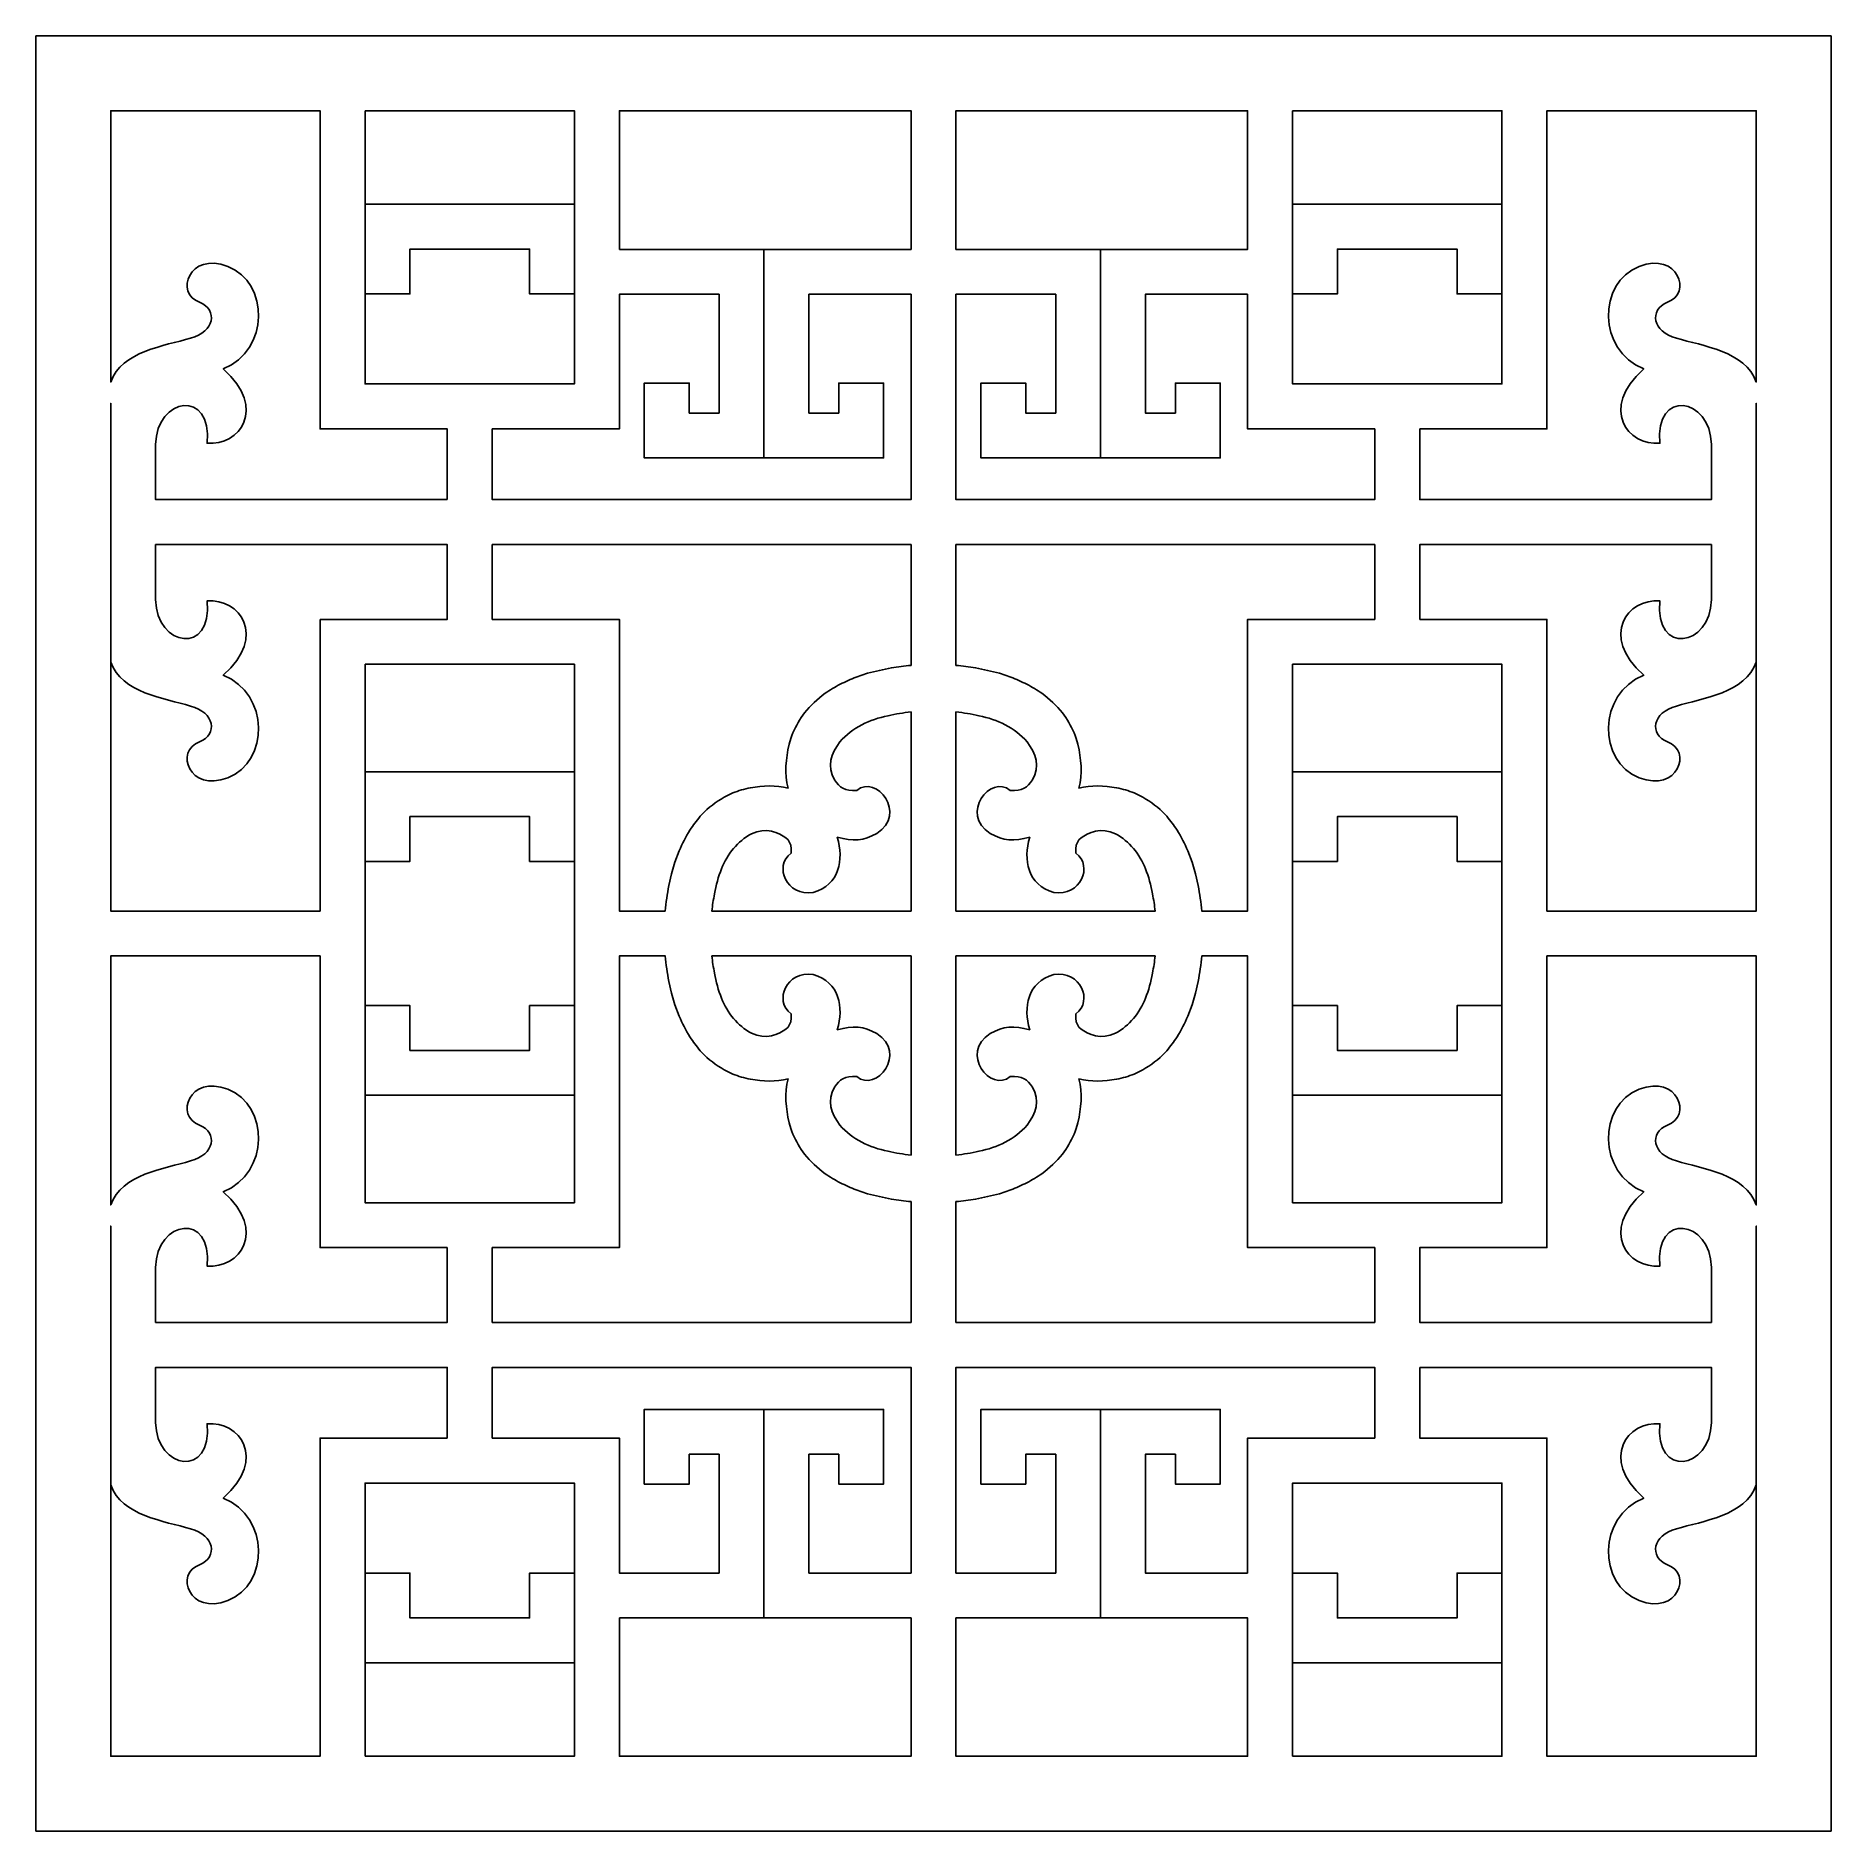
# Model space of a CAD drawing. Header units: centimetres. Extents: x 10.06 to 18.39, y 0.67 to 9.
import ezdxf

# ---------------------------------------------------------------- set-up
doc = ezdxf.new("R2010")
doc.units = ezdxf.units.CM
doc.header["$MEASUREMENT"] = 0
doc.layers.add('layer 1', color=7, linetype='Continuous')

msp = doc.modelspace()

# ---------------------------------------------------------------- linework, layer by layer
at = {"layer": 'layer 1', "color": 250}
for points, knots in [([(10.05723, 9.00077), (10.05723, 9.00077), (18.38788, 9.00077), (18.38788, 9.00077), (18.38788, 9.00077), (18.38788, 9.00077), (18.38788, 0.67012), (18.38788, 0.67012), (18.38788, 0.67012), (18.38788, 0.67012), (10.05723, 0.67012), (10.05723, 0.67012), (10.05723, 0.67012), (10.05723, 0.67012), (10.05723, 9.00077), (10.05723, 9.00077)], [0, 0, 0, 0, 0.2, 0.2, 0.2, 0.2, 0.4, 0.4, 0.4, 0.4, 0.6, 0.6, 0.6, 0.6, 1, 1, 1, 1]), ([(11.96634, 6.84868), (11.96634, 6.84868), (11.96634, 7.17726), (11.96634, 7.17726), (11.96634, 7.17726), (11.96634, 7.17726), (11.37625, 7.17726), (11.37625, 7.17726), (11.37625, 7.17726), (11.37625, 7.17726), (11.37625, 8.65365), (11.37625, 8.65365), (11.37625, 8.65365), (11.37625, 8.65365), (10.40434, 8.65365), (10.40434, 8.65365), (10.40434, 8.65365), (10.40434, 8.65365), (10.40434, 7.39444), (10.40434, 7.39444), (10.40434, 7.39444), (10.45391, 7.5372), (10.65432, 7.56231), (10.77526, 7.598), (10.77526, 7.598), (10.8853, 7.62774), (10.90414, 7.72886), (10.8169, 7.76455), (10.8169, 7.76455), (10.70124, 7.8042), (10.76595, 8.00148), (10.94776, 7.93109), (10.94776, 7.93109), (11.14224, 7.85646), (11.14133, 7.54169), (10.92694, 7.45525), (10.92694, 7.45525), (11.13305, 7.26958), (11.00123, 7.09858), (10.85148, 7.11026), (10.85148, 7.11026), (10.87946, 7.36278), (10.61607, 7.32591), (10.61261, 7.10431), (10.61261, 7.10431), (10.61261, 7.10431), (10.61261, 6.84868), (10.61261, 6.84868), (10.61261, 6.84868), (10.61261, 6.84868), (11.96634, 6.84868), (11.96634, 6.84868)], [0, 0, 0, 0, 0.0714286, 0.0714286, 0.0714286, 0.0714286, 0.1428571, 0.1428571, 0.1428571, 0.1428571, 0.2142857, 0.2142857, 0.2142857, 0.2142857, 0.2857143, 0.2857143, 0.2857143, 0.2857143, 0.3571429, 0.3571429, 0.3571429, 0.3571429, 0.4285714, 0.4285714, 0.4285714, 0.4285714, 0.5, 0.5, 0.5, 0.5, 0.5714286, 0.5714286, 0.5714286, 0.5714286, 0.6428571, 0.6428571, 0.6428571, 0.6428571, 0.7142857, 0.7142857, 0.7142857, 0.7142857, 0.7857143, 0.7857143, 0.7857143, 0.7857143, 0.8571429, 0.8571429, 0.8571429, 0.8571429, 1, 1, 1, 1]), ([(11.58452, 8.65365), (11.58452, 8.65365), (11.58452, 8.21977), (11.58452, 8.21977), (11.58452, 8.21977), (11.87985, 8.21977), (12.25797, 8.21977), (12.55643, 8.21977), (12.55643, 8.21977), (12.55643, 8.21977), (12.55643, 8.65365), (12.55643, 8.65365), (12.55643, 8.65365), (12.55643, 8.65365), (11.58452, 8.65365), (11.58452, 8.65365)], [0, 0, 0, 0, 0.2, 0.2, 0.2, 0.2, 0.4, 0.4, 0.4, 0.4, 0.6, 0.6, 0.6, 0.6, 1, 1, 1, 1]), ([(12.76469, 8.01006), (12.76469, 8.01006), (13.43589, 8.01006), (13.43589, 8.01006), (13.43589, 8.01006), (13.43589, 8.01006), (14.11842, 8.01006), (14.11842, 8.01006), (14.11842, 8.01006), (14.11842, 8.01006), (14.11842, 8.65365), (14.11842, 8.65365), (14.11842, 8.65365), (14.11842, 8.65365), (12.76469, 8.65365), (12.76469, 8.65365), (12.76469, 8.65365), (12.76469, 8.65365), (12.76469, 8.01006), (12.76469, 8.01006)], [0, 0, 0, 0, 0.1666667, 0.1666667, 0.1666667, 0.1666667, 0.3333333, 0.3333333, 0.3333333, 0.3333333, 0.5, 0.5, 0.5, 0.5, 0.6666667, 0.6666667, 0.6666667, 0.6666667, 1, 1, 1, 1]), ([(14.32669, 8.01006), (14.32669, 8.01006), (14.99789, 8.01006), (14.99789, 8.01006), (14.99789, 8.01006), (14.99789, 8.01006), (15.68041, 8.01006), (15.68041, 8.01006), (15.68041, 8.01006), (15.68041, 8.01006), (15.68041, 8.65365), (15.68041, 8.65365), (15.68041, 8.65365), (15.68041, 8.65365), (14.32669, 8.65365), (14.32669, 8.65365), (14.32669, 8.65365), (14.32669, 8.65365), (14.32669, 8.01006), (14.32669, 8.01006)], [0, 0, 0, 0, 0.1666667, 0.1666667, 0.1666667, 0.1666667, 0.3333333, 0.3333333, 0.3333333, 0.3333333, 0.5, 0.5, 0.5, 0.5, 0.6666667, 0.6666667, 0.6666667, 0.6666667, 1, 1, 1, 1]), ([(15.88869, 8.65365), (15.88869, 8.65365), (15.88869, 8.21977), (15.88869, 8.21977), (15.88869, 8.21977), (16.18402, 8.21977), (16.56214, 8.21977), (16.86059, 8.21977), (16.86059, 8.21977), (16.86059, 8.21977), (16.86059, 8.65365), (16.86059, 8.65365), (16.86059, 8.65365), (16.86059, 8.65365), (15.88869, 8.65365), (15.88869, 8.65365)], [0, 0, 0, 0, 0.2, 0.2, 0.2, 0.2, 0.4, 0.4, 0.4, 0.4, 0.6, 0.6, 0.6, 0.6, 1, 1, 1, 1]), ([(16.47877, 7.17726), (16.47877, 7.17726), (16.47877, 6.84868), (16.47877, 6.84868), (16.47877, 6.84868), (16.47877, 6.84868), (17.8325, 6.84868), (17.8325, 6.84868), (17.8325, 6.84868), (17.8325, 6.84868), (17.8325, 7.10431), (17.8325, 7.10431), (17.8325, 7.10431), (17.82904, 7.32591), (17.56565, 7.36278), (17.59363, 7.11026), (17.59363, 7.11026), (17.44388, 7.09858), (17.31205, 7.26958), (17.51817, 7.45525), (17.51817, 7.45525), (17.30378, 7.54169), (17.30287, 7.85646), (17.49735, 7.93109), (17.49735, 7.93109), (17.67916, 8.00148), (17.74387, 7.8042), (17.62821, 7.76455), (17.62821, 7.76455), (17.54097, 7.72886), (17.5598, 7.62774), (17.66985, 7.598), (17.66985, 7.598), (17.79079, 7.56231), (17.9912, 7.5372), (18.04077, 7.39444), (18.04077, 7.39444), (18.04077, 7.39444), (18.04077, 8.65365), (18.04077, 8.65365), (18.04077, 8.65365), (18.04077, 8.65365), (17.06886, 8.65365), (17.06886, 8.65365), (17.06886, 8.65365), (17.06886, 8.65365), (17.06886, 7.17726), (17.06886, 7.17726), (17.06886, 7.17726), (17.06886, 7.17726), (16.47877, 7.17726), (16.47877, 7.17726)], [0, 0, 0, 0, 0.0714286, 0.0714286, 0.0714286, 0.0714286, 0.1428571, 0.1428571, 0.1428571, 0.1428571, 0.2142857, 0.2142857, 0.2142857, 0.2142857, 0.2857143, 0.2857143, 0.2857143, 0.2857143, 0.3571429, 0.3571429, 0.3571429, 0.3571429, 0.4285714, 0.4285714, 0.4285714, 0.4285714, 0.5, 0.5, 0.5, 0.5, 0.5714286, 0.5714286, 0.5714286, 0.5714286, 0.6428571, 0.6428571, 0.6428571, 0.6428571, 0.7142857, 0.7142857, 0.7142857, 0.7142857, 0.7857143, 0.7857143, 0.7857143, 0.7857143, 0.8571429, 0.8571429, 0.8571429, 0.8571429, 1, 1, 1, 1]), ([(11.58452, 7.80324), (11.58452, 7.80324), (11.58452, 8.21977), (11.58452, 8.21977), (11.58452, 8.21977), (11.58452, 8.21977), (11.58452, 7.80324), (11.58452, 7.80324)], [0, 0, 0, 0, 0.3333333, 0.3333333, 0.3333333, 0.3333333, 1, 1, 1, 1]), ([(12.55643, 7.80324), (12.55643, 7.80324), (12.55643, 8.21977), (12.55643, 8.21977), (12.55643, 8.21977), (12.55643, 8.21977), (12.55643, 7.80324), (12.55643, 7.80324)], [0, 0, 0, 0, 0.3333333, 0.3333333, 0.3333333, 0.3333333, 1, 1, 1, 1]), ([(15.88869, 7.80324), (15.88869, 7.80324), (15.88869, 8.21977), (15.88869, 8.21977), (15.88869, 8.21977), (15.88869, 8.21977), (15.88869, 7.80324), (15.88869, 7.80324)], [0, 0, 0, 0, 0.3333333, 0.3333333, 0.3333333, 0.3333333, 1, 1, 1, 1]), ([(16.86059, 7.80324), (16.86059, 7.80324), (16.86059, 8.21977), (16.86059, 8.21977), (16.86059, 8.21977), (16.86059, 8.21977), (16.86059, 7.80324), (16.86059, 7.80324)], [0, 0, 0, 0, 0.3333333, 0.3333333, 0.3333333, 0.3333333, 1, 1, 1, 1]), ([(12.55643, 7.80324), (12.55643, 7.80324), (12.34816, 7.80324), (12.34816, 7.80324), (12.34816, 7.80324), (12.34816, 7.80324), (12.34816, 8.0115), (12.34816, 8.0115), (12.34816, 8.0115), (12.34816, 8.0115), (11.79278, 8.0115), (11.79278, 8.0115), (11.79278, 8.0115), (11.79278, 8.0115), (11.79278, 7.80324), (11.79278, 7.80324), (11.79278, 7.80324), (11.79278, 7.80324), (11.58452, 7.80324), (11.58452, 7.80324), (11.58452, 7.80324), (11.58452, 7.80324), (11.58452, 7.38553), (11.58452, 7.38553), (11.58452, 7.38553), (11.58452, 7.38553), (12.55643, 7.38553), (12.55643, 7.38553), (12.55643, 7.38553), (12.55643, 7.38553), (12.55643, 7.80324), (12.55643, 7.80324)], [0, 0, 0, 0, 0.1111111, 0.1111111, 0.1111111, 0.1111111, 0.2222222, 0.2222222, 0.2222222, 0.2222222, 0.3333333, 0.3333333, 0.3333333, 0.3333333, 0.4444444, 0.4444444, 0.4444444, 0.4444444, 0.5555556, 0.5555556, 0.5555556, 0.5555556, 0.6666667, 0.6666667, 0.6666667, 0.6666667, 0.7777778, 0.7777778, 0.7777778, 0.7777778, 1, 1, 1, 1]), ([(13.43589, 8.01006), (13.43589, 8.01006), (13.43589, 7.04226), (13.43589, 7.04226), (13.43589, 7.04226), (13.43589, 7.04226), (13.43589, 8.01006), (13.43589, 8.01006)], [0, 0, 0, 0, 0.3333333, 0.3333333, 0.3333333, 0.3333333, 1, 1, 1, 1]), ([(14.99789, 8.01006), (14.99789, 8.01006), (14.99789, 7.04226), (14.99789, 7.04226), (14.99789, 7.04226), (14.99789, 7.04226), (14.99789, 8.01006), (14.99789, 8.01006)], [0, 0, 0, 0, 0.3333333, 0.3333333, 0.3333333, 0.3333333, 1, 1, 1, 1]), ([(16.86059, 7.80324), (16.86059, 7.80324), (16.65232, 7.80324), (16.65232, 7.80324), (16.65232, 7.80324), (16.65232, 7.80324), (16.65232, 8.0115), (16.65232, 8.0115), (16.65232, 8.0115), (16.65232, 8.0115), (16.09695, 8.0115), (16.09695, 8.0115), (16.09695, 8.0115), (16.09695, 8.0115), (16.09695, 7.80324), (16.09695, 7.80324), (16.09695, 7.80324), (16.09695, 7.80324), (15.88869, 7.80324), (15.88869, 7.80324), (15.88869, 7.80324), (15.88869, 7.80324), (15.88869, 7.38553), (15.88869, 7.38553), (15.88869, 7.38553), (15.88869, 7.38553), (16.86059, 7.38553), (16.86059, 7.38553), (16.86059, 7.38553), (16.86059, 7.38553), (16.86059, 7.80324), (16.86059, 7.80324)], [0, 0, 0, 0, 0.1111111, 0.1111111, 0.1111111, 0.1111111, 0.2222222, 0.2222222, 0.2222222, 0.2222222, 0.3333333, 0.3333333, 0.3333333, 0.3333333, 0.4444444, 0.4444444, 0.4444444, 0.4444444, 0.5555556, 0.5555556, 0.5555556, 0.5555556, 0.6666667, 0.6666667, 0.6666667, 0.6666667, 0.7777778, 0.7777778, 0.7777778, 0.7777778, 1, 1, 1, 1]), ([(14.11842, 7.80179), (14.11842, 7.80179), (13.64416, 7.80179), (13.64416, 7.80179), (13.64416, 7.80179), (13.64416, 7.80179), (13.64416, 7.25052), (13.64416, 7.25052), (13.64416, 7.25052), (13.64416, 7.25052), (13.783, 7.25052), (13.783, 7.25052), (13.783, 7.25052), (13.783, 7.25052), (13.783, 7.38937), (13.783, 7.38937), (13.783, 7.38937), (13.783, 7.38937), (13.99127, 7.38937), (13.99127, 7.38937), (13.99127, 7.38937), (13.99127, 7.38937), (13.99127, 7.04226), (13.99127, 7.04226), (13.99127, 7.04226), (13.80615, 7.04226), (13.62102, 7.04226), (13.43589, 7.04226), (13.43589, 7.04226), (13.25076, 7.04226), (13.06563, 7.04226), (12.88051, 7.04226), (12.88051, 7.04226), (12.88051, 7.04226), (12.88051, 7.38937), (12.88051, 7.38937), (12.88051, 7.38937), (12.88051, 7.38937), (13.08878, 7.38937), (13.08878, 7.38937), (13.08878, 7.38937), (13.08878, 7.38937), (13.08878, 7.25052), (13.08878, 7.25052), (13.08878, 7.25052), (13.08878, 7.25052), (13.22762, 7.25052), (13.22762, 7.25052), (13.22762, 7.25052), (13.22762, 7.25052), (13.22762, 7.80179), (13.22762, 7.80179), (13.22762, 7.80179), (13.22762, 7.80179), (12.76469, 7.80179), (12.76469, 7.80179), (12.76469, 7.80179), (12.76469, 7.80179), (12.76469, 7.17726), (12.76469, 7.17726), (12.76469, 7.17726), (12.76469, 7.17726), (12.1746, 7.17726), (12.1746, 7.17726), (12.1746, 7.17726), (12.1746, 7.17726), (12.1746, 6.84868), (12.1746, 6.84868), (12.1746, 6.84868), (12.1746, 6.84868), (14.11842, 6.84868), (14.11842, 6.84868), (14.11842, 6.84868), (14.11842, 6.84868), (14.11842, 7.80179), (14.11842, 7.80179)], [0, 0, 0, 0, 0.05, 0.05, 0.05, 0.05, 0.1, 0.1, 0.1, 0.1, 0.15, 0.15, 0.15, 0.15, 0.2, 0.2, 0.2, 0.2, 0.25, 0.25, 0.25, 0.25, 0.3, 0.3, 0.3, 0.3, 0.35, 0.35, 0.35, 0.35, 0.4, 0.4, 0.4, 0.4, 0.45, 0.45, 0.45, 0.45, 0.5, 0.5, 0.5, 0.5, 0.55, 0.55, 0.55, 0.55, 0.6, 0.6, 0.6, 0.6, 0.65, 0.65, 0.65, 0.65, 0.7, 0.7, 0.7, 0.7, 0.75, 0.75, 0.75, 0.75, 0.8, 0.8, 0.8, 0.8, 0.85, 0.85, 0.85, 0.85, 0.9, 0.9, 0.9, 0.9, 1, 1, 1, 1]), ([(15.68041, 7.80179), (15.68041, 7.80179), (15.20615, 7.80179), (15.20615, 7.80179), (15.20615, 7.80179), (15.20615, 7.80179), (15.20615, 7.25052), (15.20615, 7.25052), (15.20615, 7.25052), (15.20615, 7.25052), (15.345, 7.25052), (15.345, 7.25052), (15.345, 7.25052), (15.345, 7.25052), (15.345, 7.38937), (15.345, 7.38937), (15.345, 7.38937), (15.345, 7.38937), (15.55326, 7.38937), (15.55326, 7.38937), (15.55326, 7.38937), (15.55326, 7.38937), (15.55326, 7.04226), (15.55326, 7.04226), (15.55326, 7.04226), (15.36814, 7.04226), (15.18301, 7.04226), (14.99789, 7.04226), (14.99789, 7.04226), (14.81276, 7.04226), (14.62763, 7.04226), (14.44251, 7.04226), (14.44251, 7.04226), (14.44251, 7.04226), (14.44251, 7.38937), (14.44251, 7.38937), (14.44251, 7.38937), (14.44251, 7.38937), (14.65077, 7.38937), (14.65077, 7.38937), (14.65077, 7.38937), (14.65077, 7.38937), (14.65077, 7.25052), (14.65077, 7.25052), (14.65077, 7.25052), (14.65077, 7.25052), (14.78962, 7.25052), (14.78962, 7.25052), (14.78962, 7.25052), (14.78962, 7.25052), (14.78962, 7.80179), (14.78962, 7.80179), (14.78962, 7.80179), (14.78962, 7.80179), (14.32669, 7.80179), (14.32669, 7.80179), (14.32669, 7.80179), (14.32669, 7.80179), (14.32669, 6.84868), (14.32669, 6.84868), (14.32669, 6.84868), (14.32669, 6.84868), (16.2705, 6.84868), (16.2705, 6.84868), (16.2705, 6.84868), (16.2705, 6.84868), (16.2705, 7.17726), (16.2705, 7.17726), (16.2705, 7.17726), (16.2705, 7.17726), (15.68041, 7.17726), (15.68041, 7.17726), (15.68041, 7.17726), (15.68041, 7.17726), (15.68041, 7.80179), (15.68041, 7.80179)], [0, 0, 0, 0, 0.05, 0.05, 0.05, 0.05, 0.1, 0.1, 0.1, 0.1, 0.15, 0.15, 0.15, 0.15, 0.2, 0.2, 0.2, 0.2, 0.25, 0.25, 0.25, 0.25, 0.3, 0.3, 0.3, 0.3, 0.35, 0.35, 0.35, 0.35, 0.4, 0.4, 0.4, 0.4, 0.45, 0.45, 0.45, 0.45, 0.5, 0.5, 0.5, 0.5, 0.55, 0.55, 0.55, 0.55, 0.6, 0.6, 0.6, 0.6, 0.65, 0.65, 0.65, 0.65, 0.7, 0.7, 0.7, 0.7, 0.75, 0.75, 0.75, 0.75, 0.8, 0.8, 0.8, 0.8, 0.85, 0.85, 0.85, 0.85, 0.9, 0.9, 0.9, 0.9, 1, 1, 1, 1]), ([(10.40434, 5.99613), (10.40434, 5.99613), (10.40434, 7.29593), (10.40434, 7.29593), (10.40434, 7.29593), (10.40434, 7.29593), (10.40434, 5.99613), (10.40434, 5.99613)], [0, 0, 0, 0, 0.3333333, 0.3333333, 0.3333333, 0.3333333, 1, 1, 1, 1]), ([(18.04077, 5.99613), (18.04077, 5.99613), (18.04077, 7.29593), (18.04077, 7.29593), (18.04077, 7.29593), (18.04077, 7.29593), (18.04077, 5.99613), (18.04077, 5.99613)], [0, 0, 0, 0, 0.3333333, 0.3333333, 0.3333333, 0.3333333, 1, 1, 1, 1]), ([(11.37625, 6.2933), (11.37625, 6.2933), (11.96634, 6.2933), (11.96634, 6.2933), (11.96634, 6.2933), (11.96634, 6.2933), (11.96634, 6.64041), (11.96634, 6.64041), (11.96634, 6.64041), (11.96634, 6.64041), (10.61261, 6.64041), (10.61261, 6.64041), (10.61261, 6.64041), (10.61261, 6.64041), (10.61261, 6.38478), (10.61261, 6.38478), (10.61261, 6.38478), (10.61607, 6.16318), (10.87946, 6.12631), (10.85148, 6.37884), (10.85148, 6.37884), (11.00123, 6.39051), (11.13305, 6.21951), (10.92694, 6.03384), (10.92694, 6.03384), (11.14133, 5.9474), (11.14224, 5.63263), (10.94776, 5.558), (10.94776, 5.558), (10.76595, 5.48761), (10.70124, 5.68489), (10.8169, 5.72455), (10.8169, 5.72455), (10.90414, 5.76023), (10.8853, 5.86135), (10.77526, 5.89109), (10.77526, 5.89109), (10.65432, 5.92678), (10.45391, 5.95189), (10.40434, 6.09465), (10.40434, 6.09465), (10.40434, 6.09465), (10.40434, 4.93957), (10.40434, 4.93957), (10.40434, 4.93957), (10.40434, 4.93957), (11.37625, 4.93957), (11.37625, 4.93957), (11.37625, 4.93957), (11.37625, 4.93957), (11.37625, 6.2933), (11.37625, 6.2933)], [0, 0, 0, 0, 0.0714286, 0.0714286, 0.0714286, 0.0714286, 0.1428571, 0.1428571, 0.1428571, 0.1428571, 0.2142857, 0.2142857, 0.2142857, 0.2142857, 0.2857143, 0.2857143, 0.2857143, 0.2857143, 0.3571429, 0.3571429, 0.3571429, 0.3571429, 0.4285714, 0.4285714, 0.4285714, 0.4285714, 0.5, 0.5, 0.5, 0.5, 0.5714286, 0.5714286, 0.5714286, 0.5714286, 0.6428571, 0.6428571, 0.6428571, 0.6428571, 0.7142857, 0.7142857, 0.7142857, 0.7142857, 0.7857143, 0.7857143, 0.7857143, 0.7857143, 0.8571429, 0.8571429, 0.8571429, 0.8571429, 1, 1, 1, 1]), ([(12.9776, 4.93957), (12.98128, 4.97919), (12.98702, 5.01829), (12.99432, 5.05764), (12.99432, 5.05764), (12.99432, 5.05764), (13.007, 5.11279), (13.007, 5.11279), (13.007, 5.11279), (13.007, 5.11279), (13.02294, 5.16661), (13.02294, 5.16661), (13.02294, 5.16661), (13.02294, 5.16661), (13.04232, 5.21863), (13.04232, 5.21863), (13.04232, 5.21863), (13.05716, 5.25249), (13.07309, 5.28361), (13.09218, 5.31527), (13.09218, 5.31527), (13.10731, 5.3378), (13.12274, 5.35841), (13.14015, 5.37922), (13.14015, 5.37922), (13.14015, 5.37922), (13.15829, 5.39854), (13.15829, 5.39854), (13.15829, 5.39854), (13.19236, 5.43072), (13.22468, 5.45431), (13.26593, 5.47659), (13.26593, 5.47659), (13.26593, 5.47659), (13.29091, 5.48793), (13.29091, 5.48793), (13.29091, 5.48793), (13.31837, 5.49817), (13.34412, 5.50569), (13.37272, 5.51207), (13.37272, 5.51207), (13.4306, 5.52094), (13.49058, 5.52529), (13.54776, 5.51009), (13.54776, 5.51009), (13.53033, 5.57598), (13.53746, 5.64762), (13.55206, 5.71333), (13.55206, 5.71333), (13.55206, 5.71333), (13.5601, 5.74057), (13.5601, 5.74057), (13.5601, 5.74057), (13.57335, 5.77617), (13.58799, 5.80597), (13.60824, 5.83808), (13.60824, 5.83808), (13.60824, 5.83808), (13.62388, 5.85959), (13.62388, 5.85959), (13.62388, 5.85959), (13.65337, 5.89504), (13.68297, 5.92269), (13.71982, 5.95035), (13.71982, 5.95035), (13.74246, 5.96559), (13.76486, 5.97913), (13.78882, 5.99217), (13.78882, 5.99217), (13.81362, 6.0043), (13.83864, 6.01472), (13.86413, 6.02535), (13.86413, 6.02535), (13.86413, 6.02535), (13.91699, 6.04302), (13.91699, 6.04302), (13.91699, 6.04302), (13.95375, 6.05269), (13.98971, 6.06101), (14.02697, 6.0685), (14.02697, 6.0685), (14.05741, 6.07334), (14.08789, 6.07715), (14.11842, 6.07986), (14.11842, 6.07986), (14.11842, 6.07986), (14.11842, 6.64041), (14.11842, 6.64041), (14.11842, 6.64041), (14.11842, 6.64041), (12.1746, 6.64041), (12.1746, 6.64041), (12.1746, 6.64041), (12.1746, 6.64041), (12.1746, 6.2933), (12.1746, 6.2933), (12.1746, 6.2933), (12.1746, 6.2933), (12.76469, 6.2933), (12.76469, 6.2933), (12.76469, 6.2933), (12.76469, 6.2933), (12.76469, 4.93957), (12.76469, 4.93957), (12.76469, 4.93957), (12.76469, 4.93957), (12.9776, 4.93957), (12.9776, 4.93957)], [0, 0, 0, 0, 0.0357143, 0.0357143, 0.0357143, 0.0357143, 0.0714286, 0.0714286, 0.0714286, 0.0714286, 0.1071429, 0.1071429, 0.1071429, 0.1071429, 0.1428571, 0.1428571, 0.1428571, 0.1428571, 0.1785714, 0.1785714, 0.1785714, 0.1785714, 0.2142857, 0.2142857, 0.2142857, 0.2142857, 0.25, 0.25, 0.25, 0.25, 0.2857143, 0.2857143, 0.2857143, 0.2857143, 0.3214286, 0.3214286, 0.3214286, 0.3214286, 0.3571429, 0.3571429, 0.3571429, 0.3571429, 0.3928571, 0.3928571, 0.3928571, 0.3928571, 0.4285714, 0.4285714, 0.4285714, 0.4285714, 0.4642857, 0.4642857, 0.4642857, 0.4642857, 0.5, 0.5, 0.5, 0.5, 0.5357143, 0.5357143, 0.5357143, 0.5357143, 0.5714286, 0.5714286, 0.5714286, 0.5714286, 0.6071429, 0.6071429, 0.6071429, 0.6071429, 0.6428571, 0.6428571, 0.6428571, 0.6428571, 0.6785714, 0.6785714, 0.6785714, 0.6785714, 0.7142857, 0.7142857, 0.7142857, 0.7142857, 0.75, 0.75, 0.75, 0.75, 0.7857143, 0.7857143, 0.7857143, 0.7857143, 0.8214286, 0.8214286, 0.8214286, 0.8214286, 0.8571429, 0.8571429, 0.8571429, 0.8571429, 0.8928571, 0.8928571, 0.8928571, 0.8928571, 0.9285714, 0.9285714, 0.9285714, 0.9285714, 1, 1, 1, 1]), ([(14.32669, 6.07985), (14.35721, 6.07715), (14.3877, 6.07333), (14.41813, 6.0685), (14.41813, 6.0685), (14.45539, 6.06101), (14.49135, 6.05269), (14.5281, 6.04302), (14.5281, 6.04302), (14.5281, 6.04302), (14.58097, 6.02535), (14.58097, 6.02535), (14.58097, 6.02535), (14.60646, 6.01472), (14.63148, 6.0043), (14.65628, 5.99217), (14.65628, 5.99217), (14.68024, 5.97913), (14.70264, 5.96559), (14.72528, 5.95035), (14.72528, 5.95035), (14.76213, 5.92269), (14.79173, 5.89504), (14.82122, 5.85959), (14.82122, 5.85959), (14.82122, 5.85959), (14.83687, 5.83808), (14.83687, 5.83808), (14.83687, 5.83808), (14.85711, 5.80597), (14.87175, 5.77617), (14.88499, 5.74057), (14.88499, 5.74057), (14.88499, 5.74057), (14.89304, 5.71333), (14.89304, 5.71333), (14.89304, 5.71333), (14.90764, 5.64762), (14.91478, 5.57598), (14.89735, 5.51009), (14.89735, 5.51009), (14.95452, 5.52529), (15.0145, 5.52094), (15.07238, 5.51207), (15.07238, 5.51207), (15.10098, 5.50569), (15.12672, 5.49817), (15.15419, 5.48793), (15.15419, 5.48793), (15.15419, 5.48793), (15.17917, 5.47659), (15.17917, 5.47659), (15.17917, 5.47659), (15.22043, 5.45431), (15.25274, 5.43072), (15.28681, 5.39854), (15.28681, 5.39854), (15.28681, 5.39854), (15.30495, 5.37922), (15.30495, 5.37922), (15.30495, 5.37922), (15.32236, 5.35841), (15.33778, 5.3378), (15.35291, 5.31527), (15.35291, 5.31527), (15.37201, 5.28361), (15.38794, 5.25249), (15.40279, 5.21863), (15.40279, 5.21863), (15.40279, 5.21863), (15.42216, 5.16661), (15.42216, 5.16661), (15.42216, 5.16661), (15.42216, 5.16661), (15.4381, 5.11279), (15.4381, 5.11279), (15.4381, 5.11279), (15.4381, 5.11279), (15.45078, 5.05764), (15.45078, 5.05764), (15.45078, 5.05764), (15.45807, 5.01829), (15.46381, 4.97919), (15.4675, 4.93957), (15.4675, 4.93957), (15.4675, 4.93957), (15.68041, 4.93957), (15.68041, 4.93957), (15.68041, 4.93957), (15.68041, 4.93957), (15.68041, 6.2933), (15.68041, 6.2933), (15.68041, 6.2933), (15.68041, 6.2933), (16.2705, 6.2933), (16.2705, 6.2933), (16.2705, 6.2933), (16.2705, 6.2933), (16.2705, 6.64041), (16.2705, 6.64041), (16.2705, 6.64041), (16.2705, 6.64041), (14.32669, 6.64041), (14.32669, 6.64041), (14.32669, 6.64041), (14.32669, 6.64041), (14.32669, 6.07985), (14.32669, 6.07985)], [0, 0, 0, 0, 0.0357143, 0.0357143, 0.0357143, 0.0357143, 0.0714286, 0.0714286, 0.0714286, 0.0714286, 0.1071429, 0.1071429, 0.1071429, 0.1071429, 0.1428571, 0.1428571, 0.1428571, 0.1428571, 0.1785714, 0.1785714, 0.1785714, 0.1785714, 0.2142857, 0.2142857, 0.2142857, 0.2142857, 0.25, 0.25, 0.25, 0.25, 0.2857143, 0.2857143, 0.2857143, 0.2857143, 0.3214286, 0.3214286, 0.3214286, 0.3214286, 0.3571429, 0.3571429, 0.3571429, 0.3571429, 0.3928571, 0.3928571, 0.3928571, 0.3928571, 0.4285714, 0.4285714, 0.4285714, 0.4285714, 0.4642857, 0.4642857, 0.4642857, 0.4642857, 0.5, 0.5, 0.5, 0.5, 0.5357143, 0.5357143, 0.5357143, 0.5357143, 0.5714286, 0.5714286, 0.5714286, 0.5714286, 0.6071429, 0.6071429, 0.6071429, 0.6071429, 0.6428571, 0.6428571, 0.6428571, 0.6428571, 0.6785714, 0.6785714, 0.6785714, 0.6785714, 0.7142857, 0.7142857, 0.7142857, 0.7142857, 0.75, 0.75, 0.75, 0.75, 0.7857143, 0.7857143, 0.7857143, 0.7857143, 0.8214286, 0.8214286, 0.8214286, 0.8214286, 0.8571429, 0.8571429, 0.8571429, 0.8571429, 0.8928571, 0.8928571, 0.8928571, 0.8928571, 0.9285714, 0.9285714, 0.9285714, 0.9285714, 1, 1, 1, 1]), ([(16.47877, 6.2933), (16.47877, 6.2933), (17.06886, 6.2933), (17.06886, 6.2933), (17.06886, 6.2933), (17.06886, 6.2933), (17.06886, 4.93957), (17.06886, 4.93957), (17.06886, 4.93957), (17.06886, 4.93957), (18.04077, 4.93957), (18.04077, 4.93957), (18.04077, 4.93957), (18.04077, 4.93957), (18.04077, 6.09465), (18.04077, 6.09465), (18.04077, 6.09465), (17.9912, 5.95189), (17.79079, 5.92678), (17.66985, 5.89109), (17.66985, 5.89109), (17.5598, 5.86135), (17.54097, 5.76023), (17.62821, 5.72455), (17.62821, 5.72455), (17.74387, 5.68489), (17.67916, 5.48761), (17.49735, 5.558), (17.49735, 5.558), (17.30287, 5.63263), (17.30378, 5.9474), (17.51817, 6.03384), (17.51817, 6.03384), (17.31205, 6.21951), (17.44388, 6.39051), (17.59363, 6.37884), (17.59363, 6.37884), (17.56565, 6.12631), (17.82904, 6.16318), (17.8325, 6.38478), (17.8325, 6.38478), (17.8325, 6.38478), (17.8325, 6.64041), (17.8325, 6.64041), (17.8325, 6.64041), (17.8325, 6.64041), (16.47877, 6.64041), (16.47877, 6.64041), (16.47877, 6.64041), (16.47877, 6.64041), (16.47877, 6.2933), (16.47877, 6.2933)], [0, 0, 0, 0, 0.0714286, 0.0714286, 0.0714286, 0.0714286, 0.1428571, 0.1428571, 0.1428571, 0.1428571, 0.2142857, 0.2142857, 0.2142857, 0.2142857, 0.2857143, 0.2857143, 0.2857143, 0.2857143, 0.3571429, 0.3571429, 0.3571429, 0.3571429, 0.4285714, 0.4285714, 0.4285714, 0.4285714, 0.5, 0.5, 0.5, 0.5, 0.5714286, 0.5714286, 0.5714286, 0.5714286, 0.6428571, 0.6428571, 0.6428571, 0.6428571, 0.7142857, 0.7142857, 0.7142857, 0.7142857, 0.7857143, 0.7857143, 0.7857143, 0.7857143, 0.8571429, 0.8571429, 0.8571429, 0.8571429, 1, 1, 1, 1]), ([(11.58452, 6.08504), (11.58452, 6.08504), (12.55643, 6.08504), (12.55643, 6.08504), (12.55643, 6.08504), (12.55643, 6.08504), (12.55643, 5.58621), (12.55643, 5.58621), (12.55643, 5.58621), (12.25724, 5.58621), (11.88477, 5.58621), (11.58452, 5.58621), (11.58452, 5.58621), (11.58452, 5.58621), (11.58452, 6.08504), (11.58452, 6.08504)], [0, 0, 0, 0, 0.2, 0.2, 0.2, 0.2, 0.4, 0.4, 0.4, 0.4, 0.6, 0.6, 0.6, 0.6, 1, 1, 1, 1]), ([(15.88869, 6.08504), (15.88869, 6.08504), (16.86059, 6.08504), (16.86059, 6.08504), (16.86059, 6.08504), (16.86059, 6.08504), (16.86059, 5.58621), (16.86059, 5.58621), (16.86059, 5.58621), (16.5614, 5.58621), (16.18894, 5.58621), (15.88869, 5.58621), (15.88869, 5.58621), (15.88869, 5.58621), (15.88869, 6.08504), (15.88869, 6.08504)], [0, 0, 0, 0, 0.2, 0.2, 0.2, 0.2, 0.4, 0.4, 0.4, 0.4, 0.6, 0.6, 0.6, 0.6, 1, 1, 1, 1]), ([(14.11842, 5.86352), (14.08278, 5.85972), (14.04724, 5.85401), (14.01162, 5.84628), (14.01162, 5.84628), (13.92657, 5.82783), (13.84593, 5.79229), (13.78814, 5.72428), (13.78814, 5.72428), (13.74694, 5.67112), (13.72694, 5.60976), (13.76354, 5.54841), (13.76354, 5.54841), (13.78504, 5.51396), (13.81168, 5.49549), (13.86603, 5.49945), (13.86603, 5.49945), (13.95871, 5.57671), (14.10228, 5.38892), (13.9596, 5.29952), (13.9596, 5.29952), (13.89826, 5.26624), (13.84936, 5.26135), (13.77625, 5.28217), (13.77625, 5.28217), (13.80654, 5.17838), (13.78706, 5.05946), (13.66371, 5.02601), (13.66371, 5.02601), (13.54051, 5.00772), (13.48001, 5.14709), (13.56134, 5.20878), (13.56134, 5.20878), (13.56669, 5.26661), (13.54279, 5.28131), (13.49073, 5.30421), (13.49073, 5.30421), (13.47617, 5.30864), (13.46422, 5.31119), (13.4491, 5.31319), (13.4491, 5.31319), (13.4491, 5.31319), (13.42638, 5.31239), (13.42638, 5.31239), (13.42638, 5.31239), (13.42638, 5.31239), (13.40248, 5.30746), (13.40248, 5.30746), (13.40248, 5.30746), (13.40248, 5.30746), (13.37744, 5.29786), (13.37744, 5.29786), (13.37744, 5.29786), (13.31314, 5.26421), (13.26564, 5.20277), (13.23882, 5.13609), (13.23882, 5.13609), (13.2236, 5.09825), (13.21369, 5.05987), (13.20622, 5.01984), (13.20622, 5.01984), (13.201, 4.99181), (13.19686, 4.96526), (13.19382, 4.93957), (13.19382, 4.93957), (13.19382, 4.93957), (14.11842, 4.93957), (14.11842, 4.93957), (14.11842, 4.93957), (14.11842, 4.93957), (14.11842, 5.86352), (14.11842, 5.86352)], [0, 0, 0, 0, 0.0526316, 0.0526316, 0.0526316, 0.0526316, 0.1052632, 0.1052632, 0.1052632, 0.1052632, 0.1578947, 0.1578947, 0.1578947, 0.1578947, 0.2105263, 0.2105263, 0.2105263, 0.2105263, 0.2631579, 0.2631579, 0.2631579, 0.2631579, 0.3157895, 0.3157895, 0.3157895, 0.3157895, 0.3684211, 0.3684211, 0.3684211, 0.3684211, 0.4210526, 0.4210526, 0.4210526, 0.4210526, 0.4736842, 0.4736842, 0.4736842, 0.4736842, 0.5263158, 0.5263158, 0.5263158, 0.5263158, 0.5789474, 0.5789474, 0.5789474, 0.5789474, 0.6315789, 0.6315789, 0.6315789, 0.6315789, 0.6842105, 0.6842105, 0.6842105, 0.6842105, 0.7368421, 0.7368421, 0.7368421, 0.7368421, 0.7894737, 0.7894737, 0.7894737, 0.7894737, 0.8421053, 0.8421053, 0.8421053, 0.8421053, 0.8947368, 0.8947368, 0.8947368, 0.8947368, 1, 1, 1, 1]), ([(15.23888, 5.01984), (15.23141, 5.05987), (15.2215, 5.09825), (15.20628, 5.13609), (15.20628, 5.13609), (15.17946, 5.20277), (15.13196, 5.26421), (15.06766, 5.29786), (15.06766, 5.29786), (15.06766, 5.29786), (15.04262, 5.30746), (15.04262, 5.30746), (15.04262, 5.30746), (15.04262, 5.30746), (15.01872, 5.31239), (15.01872, 5.31239), (15.01872, 5.31239), (15.01872, 5.31239), (14.996, 5.31319), (14.996, 5.31319), (14.996, 5.31319), (14.98089, 5.31119), (14.96893, 5.30864), (14.95437, 5.30421), (14.95437, 5.30421), (14.90231, 5.28131), (14.8784, 5.26661), (14.88376, 5.20878), (14.88376, 5.20878), (14.96509, 5.14709), (14.90459, 5.00772), (14.78139, 5.02601), (14.78139, 5.02601), (14.65804, 5.05946), (14.63856, 5.17838), (14.66885, 5.28217), (14.66885, 5.28217), (14.59574, 5.26135), (14.54684, 5.26624), (14.4855, 5.29952), (14.4855, 5.29952), (14.34282, 5.38892), (14.4864, 5.57671), (14.57907, 5.49945), (14.57907, 5.49945), (14.63343, 5.49549), (14.66006, 5.51396), (14.68157, 5.54841), (14.68157, 5.54841), (14.71816, 5.60976), (14.69815, 5.67112), (14.65696, 5.72428), (14.65696, 5.72428), (14.59918, 5.79229), (14.51853, 5.82783), (14.43348, 5.84628), (14.43348, 5.84628), (14.39787, 5.85401), (14.36233, 5.85972), (14.32669, 5.86352), (14.32669, 5.86352), (14.32669, 5.86352), (14.32669, 4.93957), (14.32669, 4.93957), (14.32669, 4.93957), (14.32669, 4.93957), (15.25121, 4.93957), (15.25121, 4.93957), (15.25121, 4.93957), (15.24819, 4.96537), (15.24408, 4.99194), (15.23888, 5.01984)], [0, 0, 0, 0, 0.0526316, 0.0526316, 0.0526316, 0.0526316, 0.1052632, 0.1052632, 0.1052632, 0.1052632, 0.1578947, 0.1578947, 0.1578947, 0.1578947, 0.2105263, 0.2105263, 0.2105263, 0.2105263, 0.2631579, 0.2631579, 0.2631579, 0.2631579, 0.3157895, 0.3157895, 0.3157895, 0.3157895, 0.3684211, 0.3684211, 0.3684211, 0.3684211, 0.4210526, 0.4210526, 0.4210526, 0.4210526, 0.4736842, 0.4736842, 0.4736842, 0.4736842, 0.5263158, 0.5263158, 0.5263158, 0.5263158, 0.5789474, 0.5789474, 0.5789474, 0.5789474, 0.6315789, 0.6315789, 0.6315789, 0.6315789, 0.6842105, 0.6842105, 0.6842105, 0.6842105, 0.7368421, 0.7368421, 0.7368421, 0.7368421, 0.7894737, 0.7894737, 0.7894737, 0.7894737, 0.8421053, 0.8421053, 0.8421053, 0.8421053, 0.8947368, 0.8947368, 0.8947368, 0.8947368, 1, 1, 1, 1]), ([(11.58452, 5.16968), (11.58452, 5.16968), (11.58452, 5.58621), (11.58452, 5.58621), (11.58452, 5.58621), (11.58452, 5.58621), (11.58452, 5.16968), (11.58452, 5.16968)], [0, 0, 0, 0, 0.3333333, 0.3333333, 0.3333333, 0.3333333, 1, 1, 1, 1]), ([(12.55643, 5.16968), (12.55643, 5.16968), (12.55643, 5.58621), (12.55643, 5.58621), (12.55643, 5.58621), (12.55643, 5.58621), (12.55643, 5.16968), (12.55643, 5.16968)], [0, 0, 0, 0, 0.3333333, 0.3333333, 0.3333333, 0.3333333, 1, 1, 1, 1]), ([(15.88869, 5.16968), (15.88869, 5.16968), (15.88869, 5.58621), (15.88869, 5.58621), (15.88869, 5.58621), (15.88869, 5.58621), (15.88869, 5.16968), (15.88869, 5.16968)], [0, 0, 0, 0, 0.3333333, 0.3333333, 0.3333333, 0.3333333, 1, 1, 1, 1]), ([(16.86059, 5.16968), (16.86059, 5.16968), (16.86059, 5.58621), (16.86059, 5.58621), (16.86059, 5.58621), (16.86059, 5.58621), (16.86059, 5.16968), (16.86059, 5.16968)], [0, 0, 0, 0, 0.3333333, 0.3333333, 0.3333333, 0.3333333, 1, 1, 1, 1]), ([(12.55643, 4.5012), (12.55643, 4.5012), (12.34816, 4.5012), (12.34816, 4.5012), (12.34816, 4.5012), (12.34816, 4.5012), (12.34816, 4.29293), (12.34816, 4.29293), (12.34816, 4.29293), (12.34816, 4.29293), (11.79278, 4.29293), (11.79278, 4.29293), (11.79278, 4.29293), (11.79278, 4.29293), (11.79278, 4.5012), (11.79278, 4.5012), (11.79278, 4.5012), (11.79278, 4.5012), (11.58452, 4.5012), (11.58452, 4.5012), (11.58452, 4.5012), (11.58452, 4.5012), (11.58452, 5.16968), (11.58452, 5.16968), (11.58452, 5.16968), (11.58452, 5.16968), (11.79278, 5.16968), (11.79278, 5.16968), (11.79278, 5.16968), (11.79278, 5.16968), (11.79278, 5.37795), (11.79278, 5.37795), (11.79278, 5.37795), (11.79278, 5.37795), (12.34816, 5.37795), (12.34816, 5.37795), (12.34816, 5.37795), (12.34816, 5.37795), (12.34816, 5.16968), (12.34816, 5.16968), (12.34816, 5.16968), (12.34816, 5.16968), (12.55643, 5.16968), (12.55643, 5.16968), (12.55643, 5.16968), (12.55643, 5.16968), (12.55643, 4.5012), (12.55643, 4.5012)], [0, 0, 0, 0, 0.0769231, 0.0769231, 0.0769231, 0.0769231, 0.1538462, 0.1538462, 0.1538462, 0.1538462, 0.2307692, 0.2307692, 0.2307692, 0.2307692, 0.3076923, 0.3076923, 0.3076923, 0.3076923, 0.3846154, 0.3846154, 0.3846154, 0.3846154, 0.4615385, 0.4615385, 0.4615385, 0.4615385, 0.5384615, 0.5384615, 0.5384615, 0.5384615, 0.6153846, 0.6153846, 0.6153846, 0.6153846, 0.6923077, 0.6923077, 0.6923077, 0.6923077, 0.7692308, 0.7692308, 0.7692308, 0.7692308, 0.8461538, 0.8461538, 0.8461538, 0.8461538, 1, 1, 1, 1]), ([(16.86059, 4.5012), (16.86059, 4.5012), (16.65232, 4.5012), (16.65232, 4.5012), (16.65232, 4.5012), (16.65232, 4.5012), (16.65232, 4.29293), (16.65232, 4.29293), (16.65232, 4.29293), (16.65232, 4.29293), (16.09695, 4.29293), (16.09695, 4.29293), (16.09695, 4.29293), (16.09695, 4.29293), (16.09695, 4.5012), (16.09695, 4.5012), (16.09695, 4.5012), (16.09695, 4.5012), (15.88869, 4.5012), (15.88869, 4.5012), (15.88869, 4.5012), (15.88869, 4.5012), (15.88869, 5.16968), (15.88869, 5.16968), (15.88869, 5.16968), (15.88869, 5.16968), (16.09695, 5.16968), (16.09695, 5.16968), (16.09695, 5.16968), (16.09695, 5.16968), (16.09695, 5.37795), (16.09695, 5.37795), (16.09695, 5.37795), (16.09695, 5.37795), (16.65232, 5.37795), (16.65232, 5.37795), (16.65232, 5.37795), (16.65232, 5.37795), (16.65232, 5.16968), (16.65232, 5.16968), (16.65232, 5.16968), (16.65232, 5.16968), (16.86059, 5.16968), (16.86059, 5.16968), (16.86059, 5.16968), (16.86059, 5.16968), (16.86059, 4.5012), (16.86059, 4.5012)], [0, 0, 0, 0, 0.0769231, 0.0769231, 0.0769231, 0.0769231, 0.1538462, 0.1538462, 0.1538462, 0.1538462, 0.2307692, 0.2307692, 0.2307692, 0.2307692, 0.3076923, 0.3076923, 0.3076923, 0.3076923, 0.3846154, 0.3846154, 0.3846154, 0.3846154, 0.4615385, 0.4615385, 0.4615385, 0.4615385, 0.5384615, 0.5384615, 0.5384615, 0.5384615, 0.6153846, 0.6153846, 0.6153846, 0.6153846, 0.6923077, 0.6923077, 0.6923077, 0.6923077, 0.7692308, 0.7692308, 0.7692308, 0.7692308, 0.8461538, 0.8461538, 0.8461538, 0.8461538, 1, 1, 1, 1]), ([(11.96634, 3.37758), (11.96634, 3.37758), (11.37625, 3.37758), (11.37625, 3.37758), (11.37625, 3.37758), (11.37625, 3.37758), (11.37625, 4.73131), (11.37625, 4.73131), (11.37625, 4.73131), (11.37625, 4.73131), (10.40434, 4.73131), (10.40434, 4.73131), (10.40434, 4.73131), (10.40434, 4.73131), (10.40434, 3.57623), (10.40434, 3.57623), (10.40434, 3.57623), (10.45391, 3.71899), (10.65432, 3.7441), (10.77526, 3.77979), (10.77526, 3.77979), (10.8853, 3.80953), (10.90414, 3.91064), (10.8169, 3.94633), (10.8169, 3.94633), (10.70124, 3.98599), (10.76595, 4.18327), (10.94776, 4.11288), (10.94776, 4.11288), (11.14224, 4.03824), (11.14133, 3.72347), (10.92694, 3.63704), (10.92694, 3.63704), (11.13305, 3.45137), (11.00123, 3.28037), (10.85148, 3.29205), (10.85148, 3.29205), (10.87946, 3.54456), (10.61607, 3.5077), (10.61261, 3.2861), (10.61261, 3.2861), (10.61261, 3.2861), (10.61261, 3.03046), (10.61261, 3.03046), (10.61261, 3.03046), (10.61261, 3.03046), (11.96634, 3.03046), (11.96634, 3.03046), (11.96634, 3.03046), (11.96634, 3.03046), (11.96634, 3.37758), (11.96634, 3.37758)], [0, 0, 0, 0, 0.0714286, 0.0714286, 0.0714286, 0.0714286, 0.1428571, 0.1428571, 0.1428571, 0.1428571, 0.2142857, 0.2142857, 0.2142857, 0.2142857, 0.2857143, 0.2857143, 0.2857143, 0.2857143, 0.3571429, 0.3571429, 0.3571429, 0.3571429, 0.4285714, 0.4285714, 0.4285714, 0.4285714, 0.5, 0.5, 0.5, 0.5, 0.5714286, 0.5714286, 0.5714286, 0.5714286, 0.6428571, 0.6428571, 0.6428571, 0.6428571, 0.7142857, 0.7142857, 0.7142857, 0.7142857, 0.7857143, 0.7857143, 0.7857143, 0.7857143, 0.8571429, 0.8571429, 0.8571429, 0.8571429, 1, 1, 1, 1]), ([(14.11842, 3.59103), (14.08789, 3.59374), (14.05741, 3.59754), (14.02697, 3.60237), (14.02697, 3.60237), (13.98971, 3.60986), (13.95375, 3.61819), (13.91699, 3.62786), (13.91699, 3.62786), (13.91699, 3.62786), (13.86413, 3.64553), (13.86413, 3.64553), (13.86413, 3.64553), (13.83864, 3.65616), (13.81362, 3.66658), (13.78882, 3.67871), (13.78882, 3.67871), (13.76486, 3.69175), (13.74246, 3.70528), (13.71982, 3.72053), (13.71982, 3.72053), (13.68297, 3.74819), (13.65337, 3.77584), (13.62388, 3.81129), (13.62388, 3.81129), (13.62388, 3.81129), (13.60824, 3.83279), (13.60824, 3.83279), (13.60824, 3.83279), (13.58799, 3.86491), (13.57335, 3.89471), (13.5601, 3.93031), (13.5601, 3.93031), (13.5601, 3.93031), (13.55206, 3.95755), (13.55206, 3.95755), (13.55206, 3.95755), (13.53746, 4.02326), (13.53033, 4.0949), (13.54776, 4.16078), (13.54776, 4.16078), (13.49058, 4.14559), (13.4306, 4.14994), (13.37272, 4.15881), (13.37272, 4.15881), (13.34412, 4.16518), (13.31837, 4.17271), (13.29091, 4.18295), (13.29091, 4.18295), (13.29091, 4.18295), (13.26593, 4.19429), (13.26593, 4.19429), (13.26593, 4.19429), (13.22468, 4.21657), (13.19236, 4.24016), (13.15829, 4.27234), (13.15829, 4.27234), (13.15829, 4.27234), (13.14015, 4.29166), (13.14015, 4.29166), (13.14015, 4.29166), (13.12274, 4.31247), (13.10731, 4.33308), (13.09218, 4.35561), (13.09218, 4.35561), (13.07309, 4.38727), (13.05716, 4.41839), (13.04232, 4.45225), (13.04232, 4.45225), (13.04232, 4.45225), (13.02294, 4.50427), (13.02294, 4.50427), (13.02294, 4.50427), (13.02294, 4.50427), (13.007, 4.55809), (13.007, 4.55809), (13.007, 4.55809), (13.007, 4.55809), (12.99432, 4.61324), (12.99432, 4.61324), (12.99432, 4.61324), (12.98702, 4.65259), (12.98128, 4.69169), (12.9776, 4.73131), (12.9776, 4.73131), (12.9776, 4.73131), (12.76469, 4.73131), (12.76469, 4.73131), (12.76469, 4.73131), (12.76469, 4.73131), (12.76469, 3.37758), (12.76469, 3.37758), (12.76469, 3.37758), (12.76469, 3.37758), (12.1746, 3.37758), (12.1746, 3.37758), (12.1746, 3.37758), (12.1746, 3.37758), (12.1746, 3.03046), (12.1746, 3.03046), (12.1746, 3.03046), (12.1746, 3.03046), (14.11842, 3.03046), (14.11842, 3.03046), (14.11842, 3.03046), (14.11842, 3.03046), (14.11842, 3.59103), (14.11842, 3.59103)], [0, 0, 0, 0, 0.0357143, 0.0357143, 0.0357143, 0.0357143, 0.0714286, 0.0714286, 0.0714286, 0.0714286, 0.1071429, 0.1071429, 0.1071429, 0.1071429, 0.1428571, 0.1428571, 0.1428571, 0.1428571, 0.1785714, 0.1785714, 0.1785714, 0.1785714, 0.2142857, 0.2142857, 0.2142857, 0.2142857, 0.25, 0.25, 0.25, 0.25, 0.2857143, 0.2857143, 0.2857143, 0.2857143, 0.3214286, 0.3214286, 0.3214286, 0.3214286, 0.3571429, 0.3571429, 0.3571429, 0.3571429, 0.3928571, 0.3928571, 0.3928571, 0.3928571, 0.4285714, 0.4285714, 0.4285714, 0.4285714, 0.4642857, 0.4642857, 0.4642857, 0.4642857, 0.5, 0.5, 0.5, 0.5, 0.5357143, 0.5357143, 0.5357143, 0.5357143, 0.5714286, 0.5714286, 0.5714286, 0.5714286, 0.6071429, 0.6071429, 0.6071429, 0.6071429, 0.6428571, 0.6428571, 0.6428571, 0.6428571, 0.6785714, 0.6785714, 0.6785714, 0.6785714, 0.7142857, 0.7142857, 0.7142857, 0.7142857, 0.75, 0.75, 0.75, 0.75, 0.7857143, 0.7857143, 0.7857143, 0.7857143, 0.8214286, 0.8214286, 0.8214286, 0.8214286, 0.8571429, 0.8571429, 0.8571429, 0.8571429, 0.8928571, 0.8928571, 0.8928571, 0.8928571, 0.9285714, 0.9285714, 0.9285714, 0.9285714, 1, 1, 1, 1]), ([(13.19382, 4.73131), (13.19686, 4.70562), (13.201, 4.67907), (13.20622, 4.65104), (13.20622, 4.65104), (13.21369, 4.61101), (13.2236, 4.57263), (13.23882, 4.53479), (13.23882, 4.53479), (13.26564, 4.46811), (13.31314, 4.40667), (13.37744, 4.37302), (13.37744, 4.37302), (13.37744, 4.37302), (13.40248, 4.36342), (13.40248, 4.36342), (13.40248, 4.36342), (13.40248, 4.36342), (13.42638, 4.35849), (13.42638, 4.35849), (13.42638, 4.35849), (13.42638, 4.35849), (13.4491, 4.35768), (13.4491, 4.35768), (13.4491, 4.35768), (13.46422, 4.35969), (13.47617, 4.36223), (13.49073, 4.36666), (13.49073, 4.36666), (13.54279, 4.38957), (13.56669, 4.40427), (13.56134, 4.4621), (13.56134, 4.4621), (13.48001, 4.52379), (13.54051, 4.66316), (13.66371, 4.64486), (13.66371, 4.64486), (13.78706, 4.61142), (13.80654, 4.4925), (13.77625, 4.38871), (13.77625, 4.38871), (13.84936, 4.40953), (13.89826, 4.40464), (13.9596, 4.37136), (13.9596, 4.37136), (14.10228, 4.28196), (13.95871, 4.09417), (13.86603, 4.17143), (13.86603, 4.17143), (13.81168, 4.17539), (13.78504, 4.15692), (13.76354, 4.12247), (13.76354, 4.12247), (13.72694, 4.06112), (13.74694, 3.99976), (13.78814, 3.9466), (13.78814, 3.9466), (13.84593, 3.87859), (13.92657, 3.84305), (14.01162, 3.8246), (14.01162, 3.8246), (14.04724, 3.81687), (14.08278, 3.81116), (14.11842, 3.80737), (14.11842, 3.80737), (14.11842, 3.80737), (14.11842, 4.73131), (14.11842, 4.73131), (14.11842, 4.73131), (14.11842, 4.73131), (13.19382, 4.73131), (13.19382, 4.73131)], [0, 0, 0, 0, 0.0526316, 0.0526316, 0.0526316, 0.0526316, 0.1052632, 0.1052632, 0.1052632, 0.1052632, 0.1578947, 0.1578947, 0.1578947, 0.1578947, 0.2105263, 0.2105263, 0.2105263, 0.2105263, 0.2631579, 0.2631579, 0.2631579, 0.2631579, 0.3157895, 0.3157895, 0.3157895, 0.3157895, 0.3684211, 0.3684211, 0.3684211, 0.3684211, 0.4210526, 0.4210526, 0.4210526, 0.4210526, 0.4736842, 0.4736842, 0.4736842, 0.4736842, 0.5263158, 0.5263158, 0.5263158, 0.5263158, 0.5789474, 0.5789474, 0.5789474, 0.5789474, 0.6315789, 0.6315789, 0.6315789, 0.6315789, 0.6842105, 0.6842105, 0.6842105, 0.6842105, 0.7368421, 0.7368421, 0.7368421, 0.7368421, 0.7894737, 0.7894737, 0.7894737, 0.7894737, 0.8421053, 0.8421053, 0.8421053, 0.8421053, 0.8947368, 0.8947368, 0.8947368, 0.8947368, 1, 1, 1, 1]), ([(14.32669, 3.80737), (14.36233, 3.81116), (14.39787, 3.81687), (14.43348, 3.8246), (14.43348, 3.8246), (14.51853, 3.84305), (14.59918, 3.87859), (14.65696, 3.9466), (14.65696, 3.9466), (14.69815, 3.99976), (14.71816, 4.06112), (14.68157, 4.12247), (14.68157, 4.12247), (14.66006, 4.15692), (14.63343, 4.17539), (14.57907, 4.17143), (14.57907, 4.17143), (14.4864, 4.09417), (14.34282, 4.28196), (14.4855, 4.37136), (14.4855, 4.37136), (14.54684, 4.40464), (14.59574, 4.40953), (14.66885, 4.38871), (14.66885, 4.38871), (14.63856, 4.4925), (14.65804, 4.61142), (14.78139, 4.64486), (14.78139, 4.64486), (14.90459, 4.66316), (14.96509, 4.52379), (14.88376, 4.4621), (14.88376, 4.4621), (14.8784, 4.40427), (14.90231, 4.38957), (14.95437, 4.36666), (14.95437, 4.36666), (14.96893, 4.36223), (14.98089, 4.35969), (14.996, 4.35768), (14.996, 4.35768), (14.996, 4.35768), (15.01872, 4.35849), (15.01872, 4.35849), (15.01872, 4.35849), (15.01872, 4.35849), (15.04262, 4.36342), (15.04262, 4.36342), (15.04262, 4.36342), (15.04262, 4.36342), (15.06766, 4.37302), (15.06766, 4.37302), (15.06766, 4.37302), (15.13196, 4.40667), (15.17946, 4.46811), (15.20628, 4.53479), (15.20628, 4.53479), (15.2215, 4.57263), (15.23141, 4.61101), (15.23888, 4.65104), (15.23888, 4.65104), (15.24408, 4.67894), (15.24819, 4.70551), (15.2512, 4.73131), (15.2512, 4.73131), (15.2512, 4.73131), (14.32669, 4.73131), (14.32669, 4.73131), (14.32669, 4.73131), (14.32669, 4.73131), (14.32669, 3.80737), (14.32669, 3.80737)], [0, 0, 0, 0, 0.0526316, 0.0526316, 0.0526316, 0.0526316, 0.1052632, 0.1052632, 0.1052632, 0.1052632, 0.1578947, 0.1578947, 0.1578947, 0.1578947, 0.2105263, 0.2105263, 0.2105263, 0.2105263, 0.2631579, 0.2631579, 0.2631579, 0.2631579, 0.3157895, 0.3157895, 0.3157895, 0.3157895, 0.3684211, 0.3684211, 0.3684211, 0.3684211, 0.4210526, 0.4210526, 0.4210526, 0.4210526, 0.4736842, 0.4736842, 0.4736842, 0.4736842, 0.5263158, 0.5263158, 0.5263158, 0.5263158, 0.5789474, 0.5789474, 0.5789474, 0.5789474, 0.6315789, 0.6315789, 0.6315789, 0.6315789, 0.6842105, 0.6842105, 0.6842105, 0.6842105, 0.7368421, 0.7368421, 0.7368421, 0.7368421, 0.7894737, 0.7894737, 0.7894737, 0.7894737, 0.8421053, 0.8421053, 0.8421053, 0.8421053, 0.8947368, 0.8947368, 0.8947368, 0.8947368, 1, 1, 1, 1]), ([(15.4675, 4.73131), (15.46381, 4.69169), (15.45807, 4.65259), (15.45078, 4.61324), (15.45078, 4.61324), (15.45078, 4.61324), (15.4381, 4.55809), (15.4381, 4.55809), (15.4381, 4.55809), (15.4381, 4.55809), (15.42216, 4.50427), (15.42216, 4.50427), (15.42216, 4.50427), (15.42216, 4.50427), (15.40279, 4.45225), (15.40279, 4.45225), (15.40279, 4.45225), (15.38794, 4.41839), (15.37201, 4.38727), (15.35291, 4.35561), (15.35291, 4.35561), (15.33778, 4.33308), (15.32236, 4.31247), (15.30495, 4.29166), (15.30495, 4.29166), (15.30495, 4.29166), (15.28681, 4.27234), (15.28681, 4.27234), (15.28681, 4.27234), (15.25274, 4.24016), (15.22043, 4.21657), (15.17917, 4.19429), (15.17917, 4.19429), (15.17917, 4.19429), (15.15419, 4.18295), (15.15419, 4.18295), (15.15419, 4.18295), (15.12672, 4.17271), (15.10098, 4.16518), (15.07238, 4.15881), (15.07238, 4.15881), (15.0145, 4.14994), (14.95452, 4.14559), (14.89735, 4.16078), (14.89735, 4.16078), (14.91478, 4.0949), (14.90764, 4.02326), (14.89304, 3.95755), (14.89304, 3.95755), (14.89304, 3.95755), (14.88499, 3.93031), (14.88499, 3.93031), (14.88499, 3.93031), (14.87175, 3.89471), (14.85711, 3.86491), (14.83687, 3.83279), (14.83687, 3.83279), (14.83687, 3.83279), (14.82122, 3.81129), (14.82122, 3.81129), (14.82122, 3.81129), (14.79173, 3.77584), (14.76213, 3.74819), (14.72528, 3.72053), (14.72528, 3.72053), (14.70264, 3.70528), (14.68024, 3.69175), (14.65628, 3.67871), (14.65628, 3.67871), (14.63148, 3.66658), (14.60646, 3.65616), (14.58097, 3.64553), (14.58097, 3.64553), (14.58097, 3.64553), (14.5281, 3.62786), (14.5281, 3.62786), (14.5281, 3.62786), (14.49135, 3.61819), (14.45539, 3.60986), (14.41813, 3.60237), (14.41813, 3.60237), (14.3877, 3.59754), (14.35721, 3.59374), (14.32669, 3.59103), (14.32669, 3.59103), (14.32669, 3.59103), (14.32669, 3.03046), (14.32669, 3.03046), (14.32669, 3.03046), (14.32669, 3.03046), (16.2705, 3.03046), (16.2705, 3.03046), (16.2705, 3.03046), (16.2705, 3.03046), (16.2705, 3.37758), (16.2705, 3.37758), (16.2705, 3.37758), (16.2705, 3.37758), (15.68041, 3.37758), (15.68041, 3.37758), (15.68041, 3.37758), (15.68041, 3.37758), (15.68041, 4.73131), (15.68041, 4.73131), (15.68041, 4.73131), (15.68041, 4.73131), (15.4675, 4.73131), (15.4675, 4.73131)], [0, 0, 0, 0, 0.0357143, 0.0357143, 0.0357143, 0.0357143, 0.0714286, 0.0714286, 0.0714286, 0.0714286, 0.1071429, 0.1071429, 0.1071429, 0.1071429, 0.1428571, 0.1428571, 0.1428571, 0.1428571, 0.1785714, 0.1785714, 0.1785714, 0.1785714, 0.2142857, 0.2142857, 0.2142857, 0.2142857, 0.25, 0.25, 0.25, 0.25, 0.2857143, 0.2857143, 0.2857143, 0.2857143, 0.3214286, 0.3214286, 0.3214286, 0.3214286, 0.3571429, 0.3571429, 0.3571429, 0.3571429, 0.3928571, 0.3928571, 0.3928571, 0.3928571, 0.4285714, 0.4285714, 0.4285714, 0.4285714, 0.4642857, 0.4642857, 0.4642857, 0.4642857, 0.5, 0.5, 0.5, 0.5, 0.5357143, 0.5357143, 0.5357143, 0.5357143, 0.5714286, 0.5714286, 0.5714286, 0.5714286, 0.6071429, 0.6071429, 0.6071429, 0.6071429, 0.6428571, 0.6428571, 0.6428571, 0.6428571, 0.6785714, 0.6785714, 0.6785714, 0.6785714, 0.7142857, 0.7142857, 0.7142857, 0.7142857, 0.75, 0.75, 0.75, 0.75, 0.7857143, 0.7857143, 0.7857143, 0.7857143, 0.8214286, 0.8214286, 0.8214286, 0.8214286, 0.8571429, 0.8571429, 0.8571429, 0.8571429, 0.8928571, 0.8928571, 0.8928571, 0.8928571, 0.9285714, 0.9285714, 0.9285714, 0.9285714, 1, 1, 1, 1]), ([(17.06886, 4.73131), (17.06886, 4.73131), (17.06886, 3.37758), (17.06886, 3.37758), (17.06886, 3.37758), (17.06886, 3.37758), (16.47877, 3.37758), (16.47877, 3.37758), (16.47877, 3.37758), (16.47877, 3.37758), (16.47877, 3.03046), (16.47877, 3.03046), (16.47877, 3.03046), (16.47877, 3.03046), (17.8325, 3.03046), (17.8325, 3.03046), (17.8325, 3.03046), (17.8325, 3.03046), (17.8325, 3.2861), (17.8325, 3.2861), (17.8325, 3.2861), (17.82904, 3.5077), (17.56565, 3.54456), (17.59363, 3.29205), (17.59363, 3.29205), (17.44388, 3.28037), (17.31205, 3.45137), (17.51817, 3.63704), (17.51817, 3.63704), (17.30378, 3.72347), (17.30287, 4.03824), (17.49735, 4.11288), (17.49735, 4.11288), (17.67916, 4.18327), (17.74387, 3.98599), (17.62821, 3.94633), (17.62821, 3.94633), (17.54097, 3.91064), (17.5598, 3.80953), (17.66985, 3.77979), (17.66985, 3.77979), (17.79079, 3.7441), (17.9912, 3.71899), (18.04077, 3.57623), (18.04077, 3.57623), (18.04077, 3.57623), (18.04077, 4.73131), (18.04077, 4.73131), (18.04077, 4.73131), (18.04077, 4.73131), (17.06886, 4.73131), (17.06886, 4.73131)], [0, 0, 0, 0, 0.0714286, 0.0714286, 0.0714286, 0.0714286, 0.1428571, 0.1428571, 0.1428571, 0.1428571, 0.2142857, 0.2142857, 0.2142857, 0.2142857, 0.2857143, 0.2857143, 0.2857143, 0.2857143, 0.3571429, 0.3571429, 0.3571429, 0.3571429, 0.4285714, 0.4285714, 0.4285714, 0.4285714, 0.5, 0.5, 0.5, 0.5, 0.5714286, 0.5714286, 0.5714286, 0.5714286, 0.6428571, 0.6428571, 0.6428571, 0.6428571, 0.7142857, 0.7142857, 0.7142857, 0.7142857, 0.7857143, 0.7857143, 0.7857143, 0.7857143, 0.8571429, 0.8571429, 0.8571429, 0.8571429, 1, 1, 1, 1]), ([(11.58452, 4.08467), (11.58452, 4.08467), (11.58452, 4.5012), (11.58452, 4.5012), (11.58452, 4.5012), (11.58452, 4.5012), (11.58452, 4.08467), (11.58452, 4.08467)], [0, 0, 0, 0, 0.3333333, 0.3333333, 0.3333333, 0.3333333, 1, 1, 1, 1]), ([(12.55643, 4.08467), (12.55643, 4.08467), (12.55643, 4.5012), (12.55643, 4.5012), (12.55643, 4.5012), (12.55643, 4.5012), (12.55643, 4.08467), (12.55643, 4.08467)], [0, 0, 0, 0, 0.3333333, 0.3333333, 0.3333333, 0.3333333, 1, 1, 1, 1]), ([(15.88869, 4.08467), (15.88869, 4.08467), (15.88869, 4.5012), (15.88869, 4.5012), (15.88869, 4.5012), (15.88869, 4.5012), (15.88869, 4.08467), (15.88869, 4.08467)], [0, 0, 0, 0, 0.3333333, 0.3333333, 0.3333333, 0.3333333, 1, 1, 1, 1]), ([(16.86059, 4.08467), (16.86059, 4.08467), (16.86059, 4.5012), (16.86059, 4.5012), (16.86059, 4.5012), (16.86059, 4.5012), (16.86059, 4.08467), (16.86059, 4.08467)], [0, 0, 0, 0, 0.3333333, 0.3333333, 0.3333333, 0.3333333, 1, 1, 1, 1]), ([(11.58452, 4.08467), (11.85663, 4.08467), (12.35677, 4.08467), (12.55643, 4.08467), (12.55643, 4.08467), (12.55643, 4.08467), (12.55643, 3.58584), (12.55643, 3.58584), (12.55643, 3.58584), (12.55643, 3.58584), (11.58452, 3.58584), (11.58452, 3.58584), (11.58452, 3.58584), (11.58452, 3.58584), (11.58452, 4.08467), (11.58452, 4.08467)], [0, 0, 0, 0, 0.2, 0.2, 0.2, 0.2, 0.4, 0.4, 0.4, 0.4, 0.6, 0.6, 0.6, 0.6, 1, 1, 1, 1]), ([(15.88869, 4.08467), (16.1608, 4.08467), (16.66094, 4.08467), (16.86059, 4.08467), (16.86059, 4.08467), (16.86059, 4.08467), (16.86059, 3.58584), (16.86059, 3.58584), (16.86059, 3.58584), (16.86059, 3.58584), (15.88869, 3.58584), (15.88869, 3.58584), (15.88869, 3.58584), (15.88869, 3.58584), (15.88869, 4.08467), (15.88869, 4.08467)], [0, 0, 0, 0, 0.2, 0.2, 0.2, 0.2, 0.4, 0.4, 0.4, 0.4, 0.6, 0.6, 0.6, 0.6, 1, 1, 1, 1]), ([(10.40434, 2.17792), (10.40434, 2.17792), (10.40434, 3.47772), (10.40434, 3.47772), (10.40434, 3.47772), (10.40434, 3.47772), (10.40434, 2.17792), (10.40434, 2.17792)], [0, 0, 0, 0, 0.3333333, 0.3333333, 0.3333333, 0.3333333, 1, 1, 1, 1]), ([(18.04077, 2.17792), (18.04077, 2.17792), (18.04077, 3.47772), (18.04077, 3.47772), (18.04077, 3.47772), (18.04077, 3.47772), (18.04077, 2.17792), (18.04077, 2.17792)], [0, 0, 0, 0, 0.3333333, 0.3333333, 0.3333333, 0.3333333, 1, 1, 1, 1]), ([(11.96634, 2.49361), (11.96634, 2.49361), (11.96634, 2.8222), (11.96634, 2.8222), (11.96634, 2.8222), (11.96634, 2.8222), (10.61261, 2.8222), (10.61261, 2.8222), (10.61261, 2.8222), (10.61261, 2.8222), (10.61261, 2.56657), (10.61261, 2.56657), (10.61261, 2.56657), (10.61607, 2.34497), (10.87946, 2.3081), (10.85148, 2.56062), (10.85148, 2.56062), (11.00123, 2.5723), (11.13305, 2.4013), (10.92694, 2.21563), (10.92694, 2.21563), (11.14133, 2.12919), (11.14224, 1.81442), (10.94776, 1.73979), (10.94776, 1.73979), (10.76595, 1.6694), (10.70124, 1.86668), (10.8169, 1.90633), (10.8169, 1.90633), (10.90414, 1.94202), (10.8853, 2.04314), (10.77526, 2.07288), (10.77526, 2.07288), (10.65432, 2.10856), (10.45391, 2.13368), (10.40434, 2.27643), (10.40434, 2.27643), (10.40434, 2.27643), (10.40434, 1.01723), (10.40434, 1.01723), (10.40434, 1.01723), (10.40434, 1.01723), (11.37625, 1.01723), (11.37625, 1.01723), (11.37625, 1.01723), (11.37625, 1.01723), (11.37625, 2.49361), (11.37625, 2.49361), (11.37625, 2.49361), (11.37625, 2.49361), (11.96634, 2.49361), (11.96634, 2.49361)], [0, 0, 0, 0, 0.0714286, 0.0714286, 0.0714286, 0.0714286, 0.1428571, 0.1428571, 0.1428571, 0.1428571, 0.2142857, 0.2142857, 0.2142857, 0.2142857, 0.2857143, 0.2857143, 0.2857143, 0.2857143, 0.3571429, 0.3571429, 0.3571429, 0.3571429, 0.4285714, 0.4285714, 0.4285714, 0.4285714, 0.5, 0.5, 0.5, 0.5, 0.5714286, 0.5714286, 0.5714286, 0.5714286, 0.6428571, 0.6428571, 0.6428571, 0.6428571, 0.7142857, 0.7142857, 0.7142857, 0.7142857, 0.7857143, 0.7857143, 0.7857143, 0.7857143, 0.8571429, 0.8571429, 0.8571429, 0.8571429, 1, 1, 1, 1]), ([(14.11842, 1.86778), (14.11842, 1.86778), (13.64416, 1.86778), (13.64416, 1.86778), (13.64416, 1.86778), (13.64416, 1.86778), (13.64416, 2.41905), (13.64416, 2.41905), (13.64416, 2.41905), (13.64416, 2.41905), (13.783, 2.41905), (13.783, 2.41905), (13.783, 2.41905), (13.783, 2.41905), (13.783, 2.2802), (13.783, 2.2802), (13.783, 2.2802), (13.783, 2.2802), (13.99127, 2.2802), (13.99127, 2.2802), (13.99127, 2.2802), (13.99127, 2.2802), (13.99127, 2.62731), (13.99127, 2.62731), (13.99127, 2.62731), (13.80615, 2.62731), (13.62102, 2.62731), (13.43589, 2.62731), (13.43589, 2.62731), (13.25076, 2.62731), (13.06563, 2.62731), (12.88051, 2.62731), (12.88051, 2.62731), (12.88051, 2.62731), (12.88051, 2.2802), (12.88051, 2.2802), (12.88051, 2.2802), (12.88051, 2.2802), (13.08878, 2.2802), (13.08878, 2.2802), (13.08878, 2.2802), (13.08878, 2.2802), (13.08878, 2.41905), (13.08878, 2.41905), (13.08878, 2.41905), (13.08878, 2.41905), (13.22762, 2.41905), (13.22762, 2.41905), (13.22762, 2.41905), (13.22762, 2.41905), (13.22762, 1.86778), (13.22762, 1.86778), (13.22762, 1.86778), (13.22762, 1.86778), (12.76469, 1.86778), (12.76469, 1.86778), (12.76469, 1.86778), (12.76469, 1.86778), (12.76469, 2.49361), (12.76469, 2.49361), (12.76469, 2.49361), (12.76469, 2.49361), (12.1746, 2.49361), (12.1746, 2.49361), (12.1746, 2.49361), (12.1746, 2.49361), (12.1746, 2.8222), (12.1746, 2.8222), (12.1746, 2.8222), (12.1746, 2.8222), (14.11842, 2.8222), (14.11842, 2.8222), (14.11842, 2.8222), (14.11842, 2.8222), (14.11842, 1.86778), (14.11842, 1.86778)], [0, 0, 0, 0, 0.05, 0.05, 0.05, 0.05, 0.1, 0.1, 0.1, 0.1, 0.15, 0.15, 0.15, 0.15, 0.2, 0.2, 0.2, 0.2, 0.25, 0.25, 0.25, 0.25, 0.3, 0.3, 0.3, 0.3, 0.35, 0.35, 0.35, 0.35, 0.4, 0.4, 0.4, 0.4, 0.45, 0.45, 0.45, 0.45, 0.5, 0.5, 0.5, 0.5, 0.55, 0.55, 0.55, 0.55, 0.6, 0.6, 0.6, 0.6, 0.65, 0.65, 0.65, 0.65, 0.7, 0.7, 0.7, 0.7, 0.75, 0.75, 0.75, 0.75, 0.8, 0.8, 0.8, 0.8, 0.85, 0.85, 0.85, 0.85, 0.9, 0.9, 0.9, 0.9, 1, 1, 1, 1]), ([(15.68041, 1.86778), (15.68041, 1.86778), (15.20615, 1.86778), (15.20615, 1.86778), (15.20615, 1.86778), (15.20615, 1.86778), (15.20615, 2.41905), (15.20615, 2.41905), (15.20615, 2.41905), (15.20615, 2.41905), (15.345, 2.41905), (15.345, 2.41905), (15.345, 2.41905), (15.345, 2.41905), (15.345, 2.2802), (15.345, 2.2802), (15.345, 2.2802), (15.345, 2.2802), (15.55326, 2.2802), (15.55326, 2.2802), (15.55326, 2.2802), (15.55326, 2.2802), (15.55326, 2.62731), (15.55326, 2.62731), (15.55326, 2.62731), (15.36814, 2.62731), (15.18301, 2.62731), (14.99789, 2.62731), (14.99789, 2.62731), (14.81276, 2.62731), (14.62763, 2.62731), (14.44251, 2.62731), (14.44251, 2.62731), (14.44251, 2.62731), (14.44251, 2.2802), (14.44251, 2.2802), (14.44251, 2.2802), (14.44251, 2.2802), (14.65077, 2.2802), (14.65077, 2.2802), (14.65077, 2.2802), (14.65077, 2.2802), (14.65077, 2.41905), (14.65077, 2.41905), (14.65077, 2.41905), (14.65077, 2.41905), (14.78962, 2.41905), (14.78962, 2.41905), (14.78962, 2.41905), (14.78962, 2.41905), (14.78962, 1.86778), (14.78962, 1.86778), (14.78962, 1.86778), (14.78962, 1.86778), (14.32669, 1.86778), (14.32669, 1.86778), (14.32669, 1.86778), (14.32669, 1.86778), (14.32669, 2.8222), (14.32669, 2.8222), (14.32669, 2.8222), (14.32669, 2.8222), (16.2705, 2.8222), (16.2705, 2.8222), (16.2705, 2.8222), (16.2705, 2.8222), (16.2705, 2.49361), (16.2705, 2.49361), (16.2705, 2.49361), (16.2705, 2.49361), (15.68041, 2.49361), (15.68041, 2.49361), (15.68041, 2.49361), (15.68041, 2.49361), (15.68041, 1.86778), (15.68041, 1.86778)], [0, 0, 0, 0, 0.05, 0.05, 0.05, 0.05, 0.1, 0.1, 0.1, 0.1, 0.15, 0.15, 0.15, 0.15, 0.2, 0.2, 0.2, 0.2, 0.25, 0.25, 0.25, 0.25, 0.3, 0.3, 0.3, 0.3, 0.35, 0.35, 0.35, 0.35, 0.4, 0.4, 0.4, 0.4, 0.45, 0.45, 0.45, 0.45, 0.5, 0.5, 0.5, 0.5, 0.55, 0.55, 0.55, 0.55, 0.6, 0.6, 0.6, 0.6, 0.65, 0.65, 0.65, 0.65, 0.7, 0.7, 0.7, 0.7, 0.75, 0.75, 0.75, 0.75, 0.8, 0.8, 0.8, 0.8, 0.85, 0.85, 0.85, 0.85, 0.9, 0.9, 0.9, 0.9, 1, 1, 1, 1]), ([(16.47877, 2.8222), (16.47877, 2.8222), (16.47877, 2.49361), (16.47877, 2.49361), (16.47877, 2.49361), (16.47877, 2.49361), (17.06886, 2.49361), (17.06886, 2.49361), (17.06886, 2.49361), (17.06886, 2.49361), (17.06886, 1.01723), (17.06886, 1.01723), (17.06886, 1.01723), (17.06886, 1.01723), (18.04077, 1.01723), (18.04077, 1.01723), (18.04077, 1.01723), (18.04077, 1.01723), (18.04077, 2.27643), (18.04077, 2.27643), (18.04077, 2.27643), (17.9912, 2.13368), (17.79079, 2.10856), (17.66985, 2.07288), (17.66985, 2.07288), (17.5598, 2.04314), (17.54097, 1.94202), (17.62821, 1.90633), (17.62821, 1.90633), (17.74387, 1.86668), (17.67916, 1.6694), (17.49735, 1.73979), (17.49735, 1.73979), (17.30287, 1.81442), (17.30378, 2.12919), (17.51817, 2.21563), (17.51817, 2.21563), (17.31205, 2.4013), (17.44388, 2.5723), (17.59363, 2.56062), (17.59363, 2.56062), (17.56565, 2.3081), (17.82904, 2.34497), (17.8325, 2.56657), (17.8325, 2.56657), (17.8325, 2.56657), (17.8325, 2.8222), (17.8325, 2.8222), (17.8325, 2.8222), (17.8325, 2.8222), (16.47877, 2.8222), (16.47877, 2.8222)], [0, 0, 0, 0, 0.0714286, 0.0714286, 0.0714286, 0.0714286, 0.1428571, 0.1428571, 0.1428571, 0.1428571, 0.2142857, 0.2142857, 0.2142857, 0.2142857, 0.2857143, 0.2857143, 0.2857143, 0.2857143, 0.3571429, 0.3571429, 0.3571429, 0.3571429, 0.4285714, 0.4285714, 0.4285714, 0.4285714, 0.5, 0.5, 0.5, 0.5, 0.5714286, 0.5714286, 0.5714286, 0.5714286, 0.6428571, 0.6428571, 0.6428571, 0.6428571, 0.7142857, 0.7142857, 0.7142857, 0.7142857, 0.7857143, 0.7857143, 0.7857143, 0.7857143, 0.8571429, 0.8571429, 0.8571429, 0.8571429, 1, 1, 1, 1]), ([(13.43589, 1.65951), (13.43589, 1.65951), (13.43589, 2.62731), (13.43589, 2.62731), (13.43589, 2.62731), (13.43589, 2.62731), (13.43589, 1.65951), (13.43589, 1.65951)], [0, 0, 0, 0, 0.3333333, 0.3333333, 0.3333333, 0.3333333, 1, 1, 1, 1]), ([(14.99789, 1.65951), (14.99789, 1.65951), (14.99789, 2.62731), (14.99789, 2.62731), (14.99789, 2.62731), (14.99789, 2.62731), (14.99789, 1.65951), (14.99789, 1.65951)], [0, 0, 0, 0, 0.3333333, 0.3333333, 0.3333333, 0.3333333, 1, 1, 1, 1]), ([(12.55643, 1.86764), (12.55643, 1.86764), (12.34816, 1.86764), (12.34816, 1.86764), (12.34816, 1.86764), (12.34816, 1.86764), (12.34816, 1.65937), (12.34816, 1.65937), (12.34816, 1.65937), (12.34816, 1.65937), (11.79278, 1.65937), (11.79278, 1.65937), (11.79278, 1.65937), (11.79278, 1.65937), (11.79278, 1.86764), (11.79278, 1.86764), (11.79278, 1.86764), (11.79278, 1.86764), (11.58452, 1.86764), (11.58452, 1.86764), (11.58452, 1.86764), (11.58452, 1.86764), (11.58452, 2.28535), (11.58452, 2.28535), (11.58452, 2.28535), (11.58452, 2.28535), (12.55643, 2.28535), (12.55643, 2.28535), (12.55643, 2.28535), (12.55643, 2.28535), (12.55643, 1.86764), (12.55643, 1.86764)], [0, 0, 0, 0, 0.1111111, 0.1111111, 0.1111111, 0.1111111, 0.2222222, 0.2222222, 0.2222222, 0.2222222, 0.3333333, 0.3333333, 0.3333333, 0.3333333, 0.4444444, 0.4444444, 0.4444444, 0.4444444, 0.5555556, 0.5555556, 0.5555556, 0.5555556, 0.6666667, 0.6666667, 0.6666667, 0.6666667, 0.7777778, 0.7777778, 0.7777778, 0.7777778, 1, 1, 1, 1]), ([(16.86059, 1.86764), (16.86059, 1.86764), (16.65232, 1.86764), (16.65232, 1.86764), (16.65232, 1.86764), (16.65232, 1.86764), (16.65232, 1.65937), (16.65232, 1.65937), (16.65232, 1.65937), (16.65232, 1.65937), (16.09695, 1.65937), (16.09695, 1.65937), (16.09695, 1.65937), (16.09695, 1.65937), (16.09695, 1.86764), (16.09695, 1.86764), (16.09695, 1.86764), (16.09695, 1.86764), (15.88869, 1.86764), (15.88869, 1.86764), (15.88869, 1.86764), (15.88869, 1.86764), (15.88869, 2.28535), (15.88869, 2.28535), (15.88869, 2.28535), (15.88869, 2.28535), (16.86059, 2.28535), (16.86059, 2.28535), (16.86059, 2.28535), (16.86059, 2.28535), (16.86059, 1.86764), (16.86059, 1.86764)], [0, 0, 0, 0, 0.1111111, 0.1111111, 0.1111111, 0.1111111, 0.2222222, 0.2222222, 0.2222222, 0.2222222, 0.3333333, 0.3333333, 0.3333333, 0.3333333, 0.4444444, 0.4444444, 0.4444444, 0.4444444, 0.5555556, 0.5555556, 0.5555556, 0.5555556, 0.6666667, 0.6666667, 0.6666667, 0.6666667, 0.7777778, 0.7777778, 0.7777778, 0.7777778, 1, 1, 1, 1]), ([(11.58452, 1.86764), (11.58452, 1.86764), (11.58452, 1.45111), (11.58452, 1.45111), (11.58452, 1.45111), (11.58452, 1.45111), (11.58452, 1.86764), (11.58452, 1.86764)], [0, 0, 0, 0, 0.3333333, 0.3333333, 0.3333333, 0.3333333, 1, 1, 1, 1]), ([(12.55643, 1.86764), (12.55643, 1.86764), (12.55643, 1.45111), (12.55643, 1.45111), (12.55643, 1.45111), (12.55643, 1.45111), (12.55643, 1.86764), (12.55643, 1.86764)], [0, 0, 0, 0, 0.3333333, 0.3333333, 0.3333333, 0.3333333, 1, 1, 1, 1]), ([(15.88869, 1.86764), (15.88869, 1.86764), (15.88869, 1.45111), (15.88869, 1.45111), (15.88869, 1.45111), (15.88869, 1.45111), (15.88869, 1.86764), (15.88869, 1.86764)], [0, 0, 0, 0, 0.3333333, 0.3333333, 0.3333333, 0.3333333, 1, 1, 1, 1]), ([(16.86059, 1.86764), (16.86059, 1.86764), (16.86059, 1.45111), (16.86059, 1.45111), (16.86059, 1.45111), (16.86059, 1.45111), (16.86059, 1.86764), (16.86059, 1.86764)], [0, 0, 0, 0, 0.3333333, 0.3333333, 0.3333333, 0.3333333, 1, 1, 1, 1]), ([(12.76469, 1.65951), (12.76469, 1.65951), (13.43589, 1.65951), (13.43589, 1.65951), (13.43589, 1.65951), (13.43589, 1.65951), (14.11842, 1.65951), (14.11842, 1.65951), (14.11842, 1.65951), (14.11842, 1.65951), (14.11842, 1.01723), (14.11842, 1.01723), (14.11842, 1.01723), (14.11842, 1.01723), (12.76469, 1.01723), (12.76469, 1.01723), (12.76469, 1.01723), (12.76469, 1.01723), (12.76469, 1.65951), (12.76469, 1.65951)], [0, 0, 0, 0, 0.1666667, 0.1666667, 0.1666667, 0.1666667, 0.3333333, 0.3333333, 0.3333333, 0.3333333, 0.5, 0.5, 0.5, 0.5, 0.6666667, 0.6666667, 0.6666667, 0.6666667, 1, 1, 1, 1]), ([(14.32669, 1.65951), (14.32669, 1.65951), (14.99789, 1.65951), (14.99789, 1.65951), (14.99789, 1.65951), (14.99789, 1.65951), (15.68041, 1.65951), (15.68041, 1.65951), (15.68041, 1.65951), (15.68041, 1.65951), (15.68041, 1.01723), (15.68041, 1.01723), (15.68041, 1.01723), (15.68041, 1.01723), (14.32669, 1.01723), (14.32669, 1.01723), (14.32669, 1.01723), (14.32669, 1.01723), (14.32669, 1.65951), (14.32669, 1.65951)], [0, 0, 0, 0, 0.1666667, 0.1666667, 0.1666667, 0.1666667, 0.3333333, 0.3333333, 0.3333333, 0.3333333, 0.5, 0.5, 0.5, 0.5, 0.6666667, 0.6666667, 0.6666667, 0.6666667, 1, 1, 1, 1]), ([(11.58452, 1.01723), (11.58452, 1.01723), (11.58452, 1.45111), (11.58452, 1.45111), (11.58452, 1.45111), (11.87985, 1.45111), (12.25797, 1.45111), (12.55643, 1.45111), (12.55643, 1.45111), (12.55643, 1.45111), (12.55643, 1.01723), (12.55643, 1.01723), (12.55643, 1.01723), (12.55643, 1.01723), (11.58452, 1.01723), (11.58452, 1.01723)], [0, 0, 0, 0, 0.2, 0.2, 0.2, 0.2, 0.4, 0.4, 0.4, 0.4, 0.6, 0.6, 0.6, 0.6, 1, 1, 1, 1]), ([(15.88869, 1.01723), (15.88869, 1.01723), (15.88869, 1.45111), (15.88869, 1.45111), (15.88869, 1.45111), (16.18402, 1.45111), (16.56214, 1.45111), (16.86059, 1.45111), (16.86059, 1.45111), (16.86059, 1.45111), (16.86059, 1.01723), (16.86059, 1.01723), (16.86059, 1.01723), (16.86059, 1.01723), (15.88869, 1.01723), (15.88869, 1.01723)], [0, 0, 0, 0, 0.2, 0.2, 0.2, 0.2, 0.4, 0.4, 0.4, 0.4, 0.6, 0.6, 0.6, 0.6, 1, 1, 1, 1])]:
    msp.add_open_spline(points, degree=3, knots=knots, dxfattribs=at)

doc.saveas('drawing.dxf')
